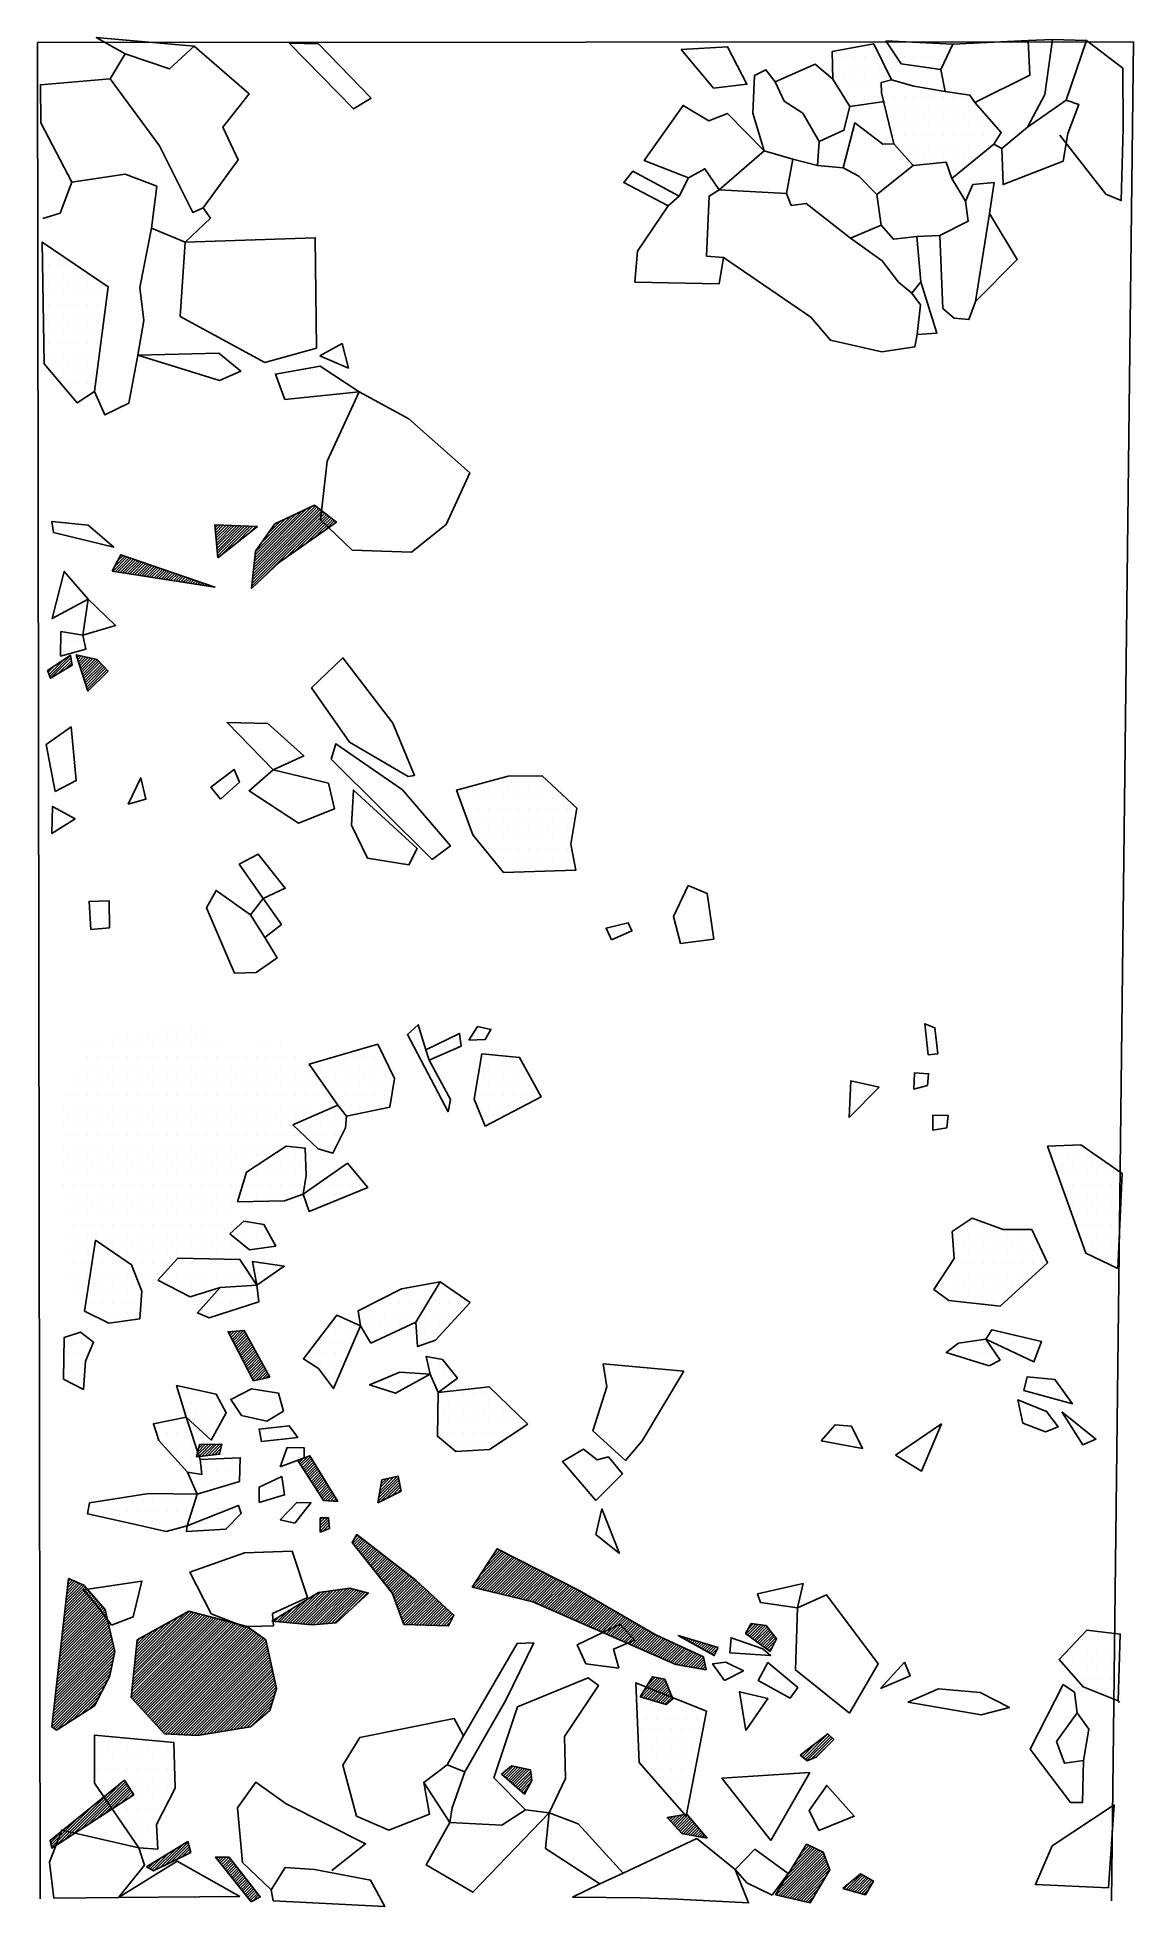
# Model space of a CAD drawing. Header units: metres. Extents: x -3.83 to -2.45, y -15.41 to -13.05.
import ezdxf

# ---------------------------------------------------------------- set-up
doc = ezdxf.new("R2010")
doc.units = ezdxf.units.M
doc.header["$LTSCALE"] = 25
doc.header["$MEASUREMENT"] = 0
doc.linetypes.add('STRICHPUNKTX2', pattern=[2, 1, -0.5, 0, -0.5])
doc.layers.get('0').update_dxf_attribs({"linetype": 'CONTINUOUS'})
for name, color, linetype in [('GRABUNGSGRENZE', 3, 'STRICHPUNKTX2'), ('KNOCHEN', 2, 'CONTINUOUS'), ('KNOCHENSCHRAFF', 2, 'CONTINUOUS'), ('STEINE', 4, 'CONTINUOUS'), ('STEINESCHRAFF', 4, 'CONTINUOUS')]:
    doc.layers.add(name, color=color, linetype=linetype)

# ---------------------------------------------------------------- blocks, each defined once
blk = doc.blocks.new('*X1')
at = {"color": 0}
for p, q in [((-356.03, -1373.2), (-347.53, -1364.7)), ((-355.99, -1372.81), (-347.73, -1364.55)), ((-355.95, -1372.41), (-347.93, -1364.39)), ((-355.91, -1372.02), (-348.13, -1364.24)), ((-355.87, -1371.63), (-348.56, -1364.32)), ((-355.83, -1371.23), (-349.23, -1364.63)), ((-360.84, -1366.7), (-360.79, -1366.65)), ((-360.81, -1367.02), (-360.45, -1366.66)), ((-360.78, -1367.35), (-360.11, -1366.68)), ((-360.75, -1367.67), (-359.77, -1366.69)), ((-360.72, -1368), (-359.43, -1366.7)), ((-360.7, -1368.32), (-359.08, -1366.71)), ((-360.67, -1368.65), (-358.74, -1366.72)), ((-360.64, -1368.97), (-358.4, -1366.73)), ((-360.61, -1369.3), (-358.06, -1366.75)), ((-360.58, -1369.62), (-357.72, -1366.76)), ((-360.55, -1369.95), (-357.38, -1366.77)), ((-360.52, -1370.27), (-357.03, -1366.78)), ((-360.49, -1370.6), (-356.69, -1366.79)), ((-359.97, -1370.42), (-356.35, -1366.81)), ((-358.25, -1369.06), (-356.01, -1366.82)), ((-356.54, -1367.7), (-355.67, -1366.83)), ((-356.15, -1374.39), (-346.93, -1365.16)), ((-356.11, -1373.99), (-347.13, -1365.01)), ((-356.07, -1373.6), (-347.33, -1364.86)), ((-355.78, -1370.84), (-349.89, -1364.94)), ((-355.74, -1370.44), (-350.56, -1365.26)), ((-355.7, -1370.05), (-351.22, -1365.57)), ((-355.05, -1369.04), (-351.89, -1365.88)), ((-354.38, -1372.97), (-346.73, -1365.32)), ((-354.18, -1367.82), (-352.55, -1366.19)), ((-353.31, -1366.59), (-353.22, -1366.5)), ((-351.79, -1370.73), (-346.53, -1365.47)), ((-350.6, -1369.89), (-346.33, -1365.63)), ((-349.41, -1369.06), (-346.13, -1365.78)), ((-348.22, -1368.22), (-345.93, -1365.94)), ((-347.03, -1367.39), (-345.73, -1366.09)), ((-345.85, -1366.56), (-345.53, -1366.24)), ((-373.72, -1372.51), (-371.9, -1370.68)), ((-373.51, -1371.94), (-372.16, -1370.59)), ((-373.42, -1372.56), (-371.63, -1370.77)), ((-373.11, -1371.19), (-372.42, -1370.5)), ((-373.11, -1372.61), (-371.37, -1370.86)), ((-372.8, -1372.65), (-371.11, -1370.95)), ((-372.71, -1370.43), (-372.68, -1370.41)), ((-372.5, -1372.7), (-370.84, -1371.05)), ((-372.19, -1372.75), (-370.58, -1371.14)), ((-371.88, -1372.79), (-370.32, -1371.23)), ((-371.58, -1372.84), (-370.05, -1371.32)), ((-371.27, -1372.89), (-369.79, -1371.41)), ((-370.97, -1372.94), (-369.53, -1371.5)), ((-370.66, -1372.98), (-369.26, -1371.59)), ((-370.35, -1373.03), (-369, -1371.68)), ((-370.05, -1373.08), (-368.74, -1371.77)), ((-369.74, -1373.12), (-368.47, -1371.86)), ((-369.43, -1373.17), (-368.21, -1371.95)), ((-369.13, -1373.22), (-367.95, -1372.04)), ((-368.82, -1373.26), (-367.69, -1372.13)), ((-368.51, -1373.31), (-367.42, -1372.22)), ((-368.21, -1373.36), (-367.16, -1372.31)), ((-367.9, -1373.41), (-366.9, -1372.4)), ((-367.59, -1373.45), (-366.63, -1372.49)), ((-367.29, -1373.5), (-366.37, -1372.58)), ((-366.98, -1373.55), (-366.11, -1372.67)), ((-366.67, -1373.59), (-365.84, -1372.76)), ((-366.37, -1373.64), (-365.58, -1372.85)), ((-366.06, -1373.69), (-365.32, -1372.94)), ((-365.75, -1373.73), (-365.05, -1373.03)), ((-365.45, -1373.78), (-364.79, -1373.13)), ((-365.14, -1373.83), (-364.53, -1373.22)), ((-364.83, -1373.88), (-364.26, -1373.31)), ((-364.53, -1373.92), (-364, -1373.4)), ((-364.22, -1373.97), (-363.74, -1373.49)), ((-363.91, -1374.02), (-363.48, -1373.58)), ((-363.61, -1374.06), (-363.21, -1373.67)), ((-363.3, -1374.11), (-362.95, -1373.76)), ((-362.99, -1374.16), (-362.69, -1373.85)), ((-362.69, -1374.2), (-362.42, -1373.94)), ((-362.38, -1374.25), (-362.16, -1374.03)), ((-362.07, -1374.3), (-361.9, -1374.12)), ((-361.77, -1374.35), (-361.63, -1374.21)), ((-361.46, -1374.39), (-361.37, -1374.3)), ((-361.16, -1374.44), (-361.11, -1374.39)), ((-360.85, -1374.49), (-360.84, -1374.48)), ((-381.78, -1385.52), (-380, -1383.74)), ((-381.69, -1385.78), (-379.06, -1383.15)), ((-381.54, -1385.98), (-379.01, -1383.45)), ((-378.33, -1383.13), (-378.27, -1383.07)), ((-378.24, -1383.39), (-377.98, -1383.14)), ((-378.15, -1383.66), (-377.7, -1383.2)), ((-378.07, -1383.93), (-377.41, -1383.27)), ((-377.98, -1384.19), (-377.12, -1383.33)), ((-377.89, -1384.46), (-376.83, -1383.4)), ((-377.8, -1384.72), (-376.54, -1383.46)), ((-377.72, -1384.99), (-376.26, -1383.53)), ((-377.63, -1385.26), (-375.97, -1383.59)), ((-377.54, -1385.52), (-375.69, -1383.67)), ((-381.88, -1385.26), (-381.07, -1384.46)), ((-380.66, -1385.46), (-378.96, -1383.76)), ((-379.78, -1384.93), (-378.91, -1384.06)), ((-378.9, -1384.41), (-378.86, -1384.36)), ((-377.46, -1385.79), (-375.52, -1383.85)), ((-377.37, -1386.06), (-375.35, -1384.03)), ((-377.28, -1386.32), (-375.17, -1384.22)), ((-377.2, -1386.59), (-375, -1384.4)), ((-377.11, -1386.86), (-374.83, -1384.58)), ((-377.02, -1387.12), (-374.66, -1384.76)), ((-376.94, -1387.39), (-374.49, -1384.95))]:
    blk.add_line(p, q, dxfattribs=at)
blk = doc.blocks.new('*X2')
at = {"color": 0}
for p, q in [((-359.15, -1468.6), (-359.11, -1468.56)), ((-359.02, -1468.83), (-358.72, -1468.53)), ((-358.9, -1469.06), (-358.34, -1468.5)), ((-358.78, -1469.29), (-357.96, -1468.47)), ((-358.66, -1469.53), (-357.57, -1468.44)), ((-358.54, -1469.76), (-357.19, -1468.41)), ((-358.42, -1469.99), (-357.02, -1468.59)), ((-358.3, -1470.22), (-356.9, -1468.82)), ((-358.18, -1470.46), (-356.77, -1469.05)), ((-358.06, -1470.69), (-356.65, -1469.28)), ((-357.93, -1470.92), (-356.52, -1469.51)), ((-357.81, -1471.15), (-356.4, -1469.74)), ((-357.69, -1471.39), (-356.27, -1469.96)), ((-357.57, -1471.62), (-356.15, -1470.19)), ((-357.45, -1471.85), (-356.02, -1470.42)), ((-357.33, -1472.08), (-355.9, -1470.65)), ((-357.21, -1472.32), (-355.77, -1470.88)), ((-357.09, -1472.55), (-355.65, -1471.11)), ((-356.97, -1472.78), (-355.52, -1471.34)), ((-356.84, -1473.01), (-355.4, -1471.56)), ((-356.72, -1473.25), (-355.27, -1471.79)), ((-356.6, -1473.48), (-355.15, -1472.02)), ((-356.48, -1473.71), (-355.02, -1472.25)), ((-356.36, -1473.94), (-354.9, -1472.48)), ((-356.24, -1474.17), (-354.77, -1472.71)), ((-356.12, -1474.41), (-354.64, -1472.93)), ((-356, -1474.64), (-354.52, -1473.16)), ((-355.71, -1474.71), (-354.39, -1473.39)), ((-355.26, -1474.61), (-354.27, -1473.62)), ((-354.8, -1474.5), (-354.14, -1473.85)), ((-354.34, -1474.4), (-354.02, -1474.08)), ((-363.1, -1484.21), (-361.69, -1482.81)), ((-362.99, -1483.76), (-362.05, -1482.81)), ((-362.89, -1483.3), (-362.41, -1482.82)), ((-362.86, -1484.33), (-361.33, -1482.8)), ((-362.78, -1482.84), (-362.77, -1482.83)), ((-362.46, -1484.28), (-360.96, -1482.79)), ((-362.06, -1484.24), (-360.6, -1482.78)), ((-361.67, -1484.2), (-360.24, -1482.77)), ((-361.27, -1484.15), (-359.94, -1482.83)), ((-360.87, -1484.11), (-360.05, -1483.29)), ((-360.48, -1484.07), (-360.16, -1483.75)), ((-350.32, -1484.87), (-350.22, -1484.77)), ((-350.18, -1485.09), (-349.66, -1484.56)), ((-350.04, -1485.3), (-349.1, -1484.36)), ((-349.91, -1485.52), (-348.76, -1484.37)), ((-349.77, -1485.74), (-348.62, -1484.59)), ((-349.63, -1485.95), (-348.49, -1484.81)), ((-349.49, -1486.17), (-348.35, -1485.03)), ((-349.36, -1486.38), (-348.22, -1485.24)), ((-349.22, -1486.6), (-348.08, -1485.46)), ((-349.08, -1486.82), (-347.95, -1485.68)), ((-348.95, -1487.03), (-347.81, -1485.9)), ((-348.81, -1487.25), (-347.68, -1486.12)), ((-348.67, -1487.47), (-347.54, -1486.34)), ((-348.53, -1487.68), (-347.41, -1486.56)), ((-348.4, -1487.9), (-347.27, -1486.78)), ((-348.26, -1488.11), (-347.14, -1486.99)), ((-348.12, -1488.33), (-347, -1487.21)), ((-347.98, -1488.55), (-346.87, -1487.43)), ((-340.21, -1489.97), (-337.57, -1487.32)), ((-340.14, -1489.54), (-337.63, -1487.03)), ((-340.07, -1489.12), (-337.79, -1486.84)), ((-339.99, -1488.69), (-338.25, -1486.94)), ((-339.92, -1488.26), (-338.7, -1487.04)), ((-339.89, -1490), (-337.51, -1487.62)), ((-339.85, -1487.84), (-339.16, -1487.15)), ((-339.77, -1487.41), (-339.61, -1487.25)), ((-347.85, -1488.76), (-346.73, -1487.65)), ((-347.71, -1488.98), (-346.6, -1487.87)), ((-347.57, -1489.2), (-346.47, -1488.09)), ((-347.43, -1489.41), (-346.33, -1488.31)), ((-347.3, -1489.63), (-346.2, -1488.53)), ((-347.16, -1489.84), (-346.06, -1488.75)), ((-346.88, -1489.91), (-345.93, -1488.96)), ((-346.54, -1489.93), (-345.79, -1489.18)), ((-346.2, -1489.95), (-345.66, -1489.4)), ((-345.87, -1489.97), (-345.52, -1489.62)), ((-345.53, -1489.98), (-345.39, -1489.84)), ((-339.18, -1489.64), (-337.45, -1487.92)), ((-338.46, -1489.28), (-337.4, -1488.21)), ((-337.75, -1488.92), (-337.34, -1488.51)), ((-347.52, -1493.03), (-346.57, -1492.09)), ((-347.52, -1492.68), (-346.93, -1492.09)), ((-347.52, -1492.33), (-347.28, -1492.09)), ((-347.52, -1493.39), (-346.44, -1492.3)), ((-347.52, -1493.74), (-346.41, -1492.63)), ((-347.16, -1493.73), (-346.39, -1492.96)), ((-346.57, -1493.5), (-346.36, -1493.29)), ((-343.41, -1495.29), (-342.55, -1494.42)), ((-343.25, -1494.77), (-342.75, -1494.27)), ((-343.25, -1495.48), (-342.35, -1494.58)), ((-343.1, -1495.68), (-342.15, -1494.73)), ((-342.94, -1495.88), (-341.95, -1494.89)), ((-342.78, -1496.07), (-341.75, -1495.04)), ((-342.63, -1496.27), (-341.55, -1495.2)), ((-342.47, -1496.47), (-341.35, -1495.35)), ((-342.31, -1496.67), (-341.15, -1495.51)), ((-342.16, -1496.86), (-340.95, -1495.66)), ((-342, -1497.06), (-340.76, -1495.81)), ((-341.85, -1497.26), (-340.56, -1495.97)), ((-341.69, -1497.46), (-340.36, -1496.12)), ((-341.53, -1497.65), (-340.16, -1496.28)), ((-341.38, -1497.85), (-339.96, -1496.43)), ((-341.22, -1498.05), (-339.76, -1496.59)), ((-341.06, -1498.24), (-339.56, -1496.74)), ((-340.91, -1498.44), (-339.36, -1496.9)), ((-340.75, -1498.64), (-339.16, -1497.05)), ((-328.13, -1500.87), (-323.89, -1496.63)), ((-328.03, -1500.42), (-324.13, -1496.51)), ((-327.85, -1500.94), (-323.66, -1496.75)), ((-327.57, -1501.01), (-323.42, -1496.87)), ((-327.38, -1499.41), (-324.36, -1496.39)), ((-327.28, -1501.08), (-323.19, -1496.99)), ((-326.73, -1498.41), (-324.6, -1496.27)), ((-326.08, -1497.41), (-324.83, -1496.15)), ((-325.43, -1496.4), (-325.06, -1496.03)), ((-340.59, -1498.84), (-338.96, -1497.21)), ((-340.44, -1499.03), (-338.77, -1497.36)), ((-340.28, -1499.23), (-338.57, -1497.52)), ((-340.13, -1499.43), (-338.37, -1497.67)), ((-339.97, -1499.62), (-338.17, -1497.82)), ((-339.81, -1499.82), (-337.97, -1497.98)), ((-339.66, -1500.02), (-337.77, -1498.13)), ((-339.5, -1500.22), (-337.57, -1498.29)), ((-339.34, -1500.41), (-337.37, -1498.44)), ((-339.19, -1500.61), (-337.17, -1498.6)), ((-339.03, -1500.81), (-336.98, -1498.75)), ((-338.87, -1501), (-336.78, -1498.91)), ((-338.72, -1501.2), (-336.58, -1499.06)), ((-338.56, -1501.4), (-336.38, -1499.22)), ((-338.41, -1501.6), (-336.18, -1499.37)), ((-327, -1501.15), (-322.95, -1497.1)), ((-326.71, -1501.22), (-322.72, -1497.22)), ((-326.43, -1501.29), (-322.48, -1497.34)), ((-326.14, -1501.35), (-322.25, -1497.46)), ((-325.86, -1501.42), (-322.02, -1497.58)), ((-325.57, -1501.49), (-321.78, -1497.7)), ((-325.29, -1501.56), (-321.55, -1497.82)), ((-325.01, -1501.63), (-321.31, -1497.94)), ((-324.72, -1501.7), (-321.08, -1498.06)), ((-324.44, -1501.77), (-320.84, -1498.18)), ((-324.15, -1501.84), (-320.61, -1498.3)), ((-323.87, -1501.91), (-320.37, -1498.41)), ((-323.58, -1501.98), (-320.14, -1498.53)), ((-323.3, -1502.05), (-319.91, -1498.65)), ((-323.01, -1502.11), (-319.67, -1498.77)), ((-322.73, -1502.18), (-319.44, -1498.89)), ((-322.45, -1502.25), (-319.2, -1499.01)), ((-322.16, -1502.32), (-318.97, -1499.13)), ((-321.88, -1502.39), (-318.73, -1499.25)), ((-321.59, -1502.46), (-318.5, -1499.37)), ((-379.95, -1505.31), (-376.37, -1501.73)), ((-379.9, -1504.91), (-376.54, -1501.54)), ((-379.85, -1504.51), (-376.7, -1501.35)), ((-379.81, -1504.11), (-376.87, -1501.17)), ((-379.76, -1503.71), (-377.03, -1500.98)), ((-379.72, -1503.31), (-377.2, -1500.79)), ((-379.67, -1502.91), (-377.37, -1500.61)), ((-379.63, -1502.51), (-377.61, -1500.49)), ((-379.58, -1502.12), (-377.85, -1500.38)), ((-379.54, -1501.72), (-378.1, -1500.28)), ((-379.49, -1501.32), (-378.34, -1500.17)), ((-379.45, -1500.92), (-378.59, -1500.06)), ((-379.4, -1500.52), (-378.83, -1499.95)), ((-379.36, -1500.12), (-379.08, -1499.84)), ((-351.67, -1505.31), (-348.06, -1501.7)), ((-351.34, -1505.34), (-347.47, -1501.47)), ((-351.02, -1505.37), (-347.06, -1501.41)), ((-350.69, -1505.4), (-346.65, -1501.35)), ((-350.37, -1505.43), (-346.23, -1501.29)), ((-350.04, -1505.46), (-345.82, -1501.23)), ((-349.72, -1505.48), (-345.41, -1501.17)), ((-349.39, -1505.51), (-344.99, -1501.11)), ((-349.07, -1505.54), (-344.58, -1501.05)), ((-348.74, -1505.57), (-344.17, -1500.99)), ((-348.39, -1505.57), (-343.76, -1500.94)), ((-348, -1505.54), (-343.48, -1501.02)), ((-347.62, -1505.5), (-343.21, -1501.09)), ((-347.23, -1505.47), (-342.93, -1501.17)), ((-346.84, -1505.44), (-342.65, -1501.25)), ((-346.46, -1505.4), (-342.38, -1501.33)), ((-346.07, -1505.37), (-342.1, -1501.4)), ((-345.68, -1505.34), (-341.82, -1501.48)), ((-343.25, -1503.26), (-341.55, -1501.56)), ((-338.3, -1501.84), (-335.98, -1499.52)), ((-338.2, -1502.1), (-335.78, -1499.68)), ((-338.11, -1502.36), (-335.58, -1499.83)), ((-338.01, -1502.62), (-335.38, -1499.99)), ((-337.92, -1502.88), (-335.2, -1500.16)), ((-337.82, -1503.14), (-335.01, -1500.33)), ((-337.73, -1503.39), (-334.83, -1500.5)), ((-337.63, -1503.65), (-334.65, -1500.66)), ((-337.54, -1503.91), (-334.46, -1500.83)), ((-337.44, -1504.17), (-334.28, -1501)), ((-337.35, -1504.43), (-334.09, -1501.17)), ((-337.25, -1504.69), (-333.91, -1501.34)), ((-337.16, -1504.95), (-333.72, -1501.51)), ((-337.06, -1505.2), (-333.54, -1501.68)), ((-321.31, -1502.53), (-318.26, -1499.49)), ((-321.02, -1502.6), (-318.03, -1499.61)), ((-320.74, -1502.67), (-317.8, -1499.72)), ((-320.48, -1502.76), (-317.56, -1499.84)), ((-320.24, -1502.87), (-317.33, -1499.96)), ((-319.99, -1502.98), (-317.09, -1500.08)), ((-319.74, -1503.09), (-316.86, -1500.2)), ((-319.5, -1503.2), (-316.62, -1500.32)), ((-319.25, -1503.3), (-316.39, -1500.44)), ((-319.01, -1503.41), (-316.15, -1500.56)), ((-318.76, -1503.52), (-315.92, -1500.68)), ((-318.52, -1503.63), (-315.69, -1500.8)), ((-318.27, -1503.73), (-315.45, -1500.92)), ((-318.02, -1503.84), (-315.22, -1501.03)), ((-317.78, -1503.95), (-314.98, -1501.15)), ((-317.53, -1504.06), (-314.75, -1501.28)), ((-317.29, -1504.16), (-314.53, -1501.41)), ((-317.04, -1504.27), (-314.3, -1501.53)), ((-316.79, -1504.38), (-314.08, -1501.66)), ((-316.55, -1504.49), (-313.85, -1501.79)), ((-380.49, -1510.09), (-374.55, -1504.16)), ((-380.44, -1509.69), (-374.62, -1503.87)), ((-380.4, -1509.29), (-374.7, -1503.6)), ((-380.35, -1508.89), (-374.87, -1503.41)), ((-380.31, -1508.5), (-375.04, -1503.23)), ((-380.26, -1508.1), (-375.2, -1503.04)), ((-380.22, -1507.7), (-375.37, -1502.85)), ((-380.17, -1507.3), (-375.54, -1502.66)), ((-380.13, -1506.9), (-375.7, -1502.48)), ((-380.08, -1506.5), (-375.87, -1502.29)), ((-380.04, -1506.1), (-376.04, -1502.1)), ((-379.99, -1505.7), (-376.2, -1501.92)), ((-371.13, -1512.04), (-363.19, -1504.11)), ((-371.08, -1511.65), (-363.47, -1504.03)), ((-371.04, -1511.25), (-363.75, -1503.96)), ((-371, -1510.85), (-364.03, -1503.88)), ((-370.95, -1510.46), (-364.64, -1504.14)), ((-352.97, -1505.2), (-351.75, -1503.98)), ((-352.65, -1505.23), (-350.83, -1503.41)), ((-352.32, -1505.26), (-349.9, -1502.84)), ((-352, -1505.29), (-348.98, -1502.27)), ((-336.97, -1505.46), (-333.36, -1501.85)), ((-336.7, -1505.55), (-333.17, -1502.02)), ((-336.36, -1505.56), (-332.99, -1502.19)), ((-336.02, -1505.57), (-332.8, -1502.36)), ((-335.68, -1505.59), (-332.62, -1502.53)), ((-335.33, -1505.6), (-332.43, -1502.7)), ((-334.99, -1505.61), (-332.25, -1502.86)), ((-334.65, -1505.62), (-332.07, -1503.03)), ((-334.31, -1505.63), (-331.88, -1503.2)), ((-333.96, -1505.64), (-331.7, -1503.37)), ((-333.62, -1505.65), (-331.51, -1503.54)), ((-333.28, -1505.66), (-331.33, -1503.71)), ((-332.94, -1505.67), (-331.14, -1503.88)), ((-332.6, -1505.69), (-330.96, -1504.05)), ((-316.3, -1504.6), (-313.63, -1501.92)), ((-316.06, -1504.7), (-313.41, -1502.05)), ((-315.81, -1504.81), (-313.18, -1502.18)), ((-315.56, -1504.92), (-312.96, -1502.31)), ((-315.32, -1505.03), (-312.74, -1502.44)), ((-315.07, -1505.13), (-312.51, -1502.57)), ((-314.83, -1505.24), (-312.29, -1502.7)), ((-314.58, -1505.35), (-312.06, -1502.83)), ((-314.34, -1505.46), (-311.84, -1502.96)), ((-314.09, -1505.56), (-311.62, -1503.09)), ((-313.84, -1505.67), (-311.39, -1503.22)), ((-313.6, -1505.78), (-311.17, -1503.35)), ((-313.35, -1505.89), (-310.95, -1503.48)), ((-313.11, -1506), (-310.72, -1503.61)), ((-312.86, -1506.1), (-310.5, -1503.74)), ((-312.61, -1506.21), (-310.27, -1503.87)), ((-312.37, -1506.32), (-310.05, -1504)), ((-312.12, -1506.43), (-309.83, -1504.13)), ((-380.85, -1513.28), (-374.04, -1506.47)), ((-380.8, -1512.88), (-374.1, -1506.18)), ((-380.76, -1512.48), (-374.17, -1505.89)), ((-380.71, -1512.08), (-374.23, -1505.6)), ((-380.67, -1511.69), (-374.3, -1505.31)), ((-380.62, -1511.29), (-374.36, -1505.02)), ((-380.58, -1510.89), (-374.42, -1504.73)), ((-380.53, -1510.49), (-374.49, -1504.45)), ((-371.4, -1514.8), (-361.23, -1504.63)), ((-371.38, -1514.42), (-361.51, -1504.55)), ((-371.34, -1514.02), (-361.79, -1504.48)), ((-371.3, -1513.63), (-362.07, -1504.4)), ((-371.25, -1513.23), (-362.35, -1504.33)), ((-371.23, -1514.98), (-360.95, -1504.7)), ((-371.21, -1512.84), (-362.63, -1504.26)), ((-371.17, -1512.44), (-362.91, -1504.18)), ((-371.06, -1515.16), (-360.68, -1504.77)), ((-370.91, -1510.06), (-365.44, -1504.59)), ((-370.89, -1515.35), (-360.4, -1504.85)), ((-370.87, -1509.66), (-366.25, -1505.04)), ((-370.82, -1509.27), (-367.05, -1505.49)), ((-370.78, -1508.87), (-367.85, -1505.94)), ((-370.74, -1508.47), (-368.65, -1506.39)), ((-370.72, -1515.53), (-360.12, -1504.92)), ((-370.55, -1515.71), (-359.84, -1505)), ((-370.38, -1515.9), (-359.56, -1505.07)), ((-370.21, -1516.08), (-359.28, -1505.14)), ((-370.04, -1516.26), (-359, -1505.22)), ((-369.87, -1516.45), (-358.72, -1505.29)), ((-369.7, -1516.63), (-358.44, -1505.37)), ((-369.53, -1516.81), (-358.16, -1505.44)), ((-369.36, -1517), (-357.88, -1505.52)), ((-369.19, -1517.18), (-357.6, -1505.59)), ((-369.02, -1517.36), (-357.32, -1505.66)), ((-368.85, -1517.55), (-357.04, -1505.74)), ((-368.68, -1517.73), (-356.76, -1505.81)), ((-368.51, -1517.91), (-356.55, -1505.95)), ((-368.34, -1518.1), (-356.34, -1506.1)), ((-368.17, -1518.28), (-356.14, -1506.25)), ((-368, -1518.46), (-355.93, -1506.39)), ((-353.62, -1505.15), (-353.59, -1505.12)), ((-353.3, -1505.17), (-352.67, -1504.55)), ((-332.25, -1505.7), (-330.78, -1504.22)), ((-331.91, -1505.71), (-330.7, -1504.5)), ((-331.57, -1505.72), (-331.02, -1505.17)), ((-311.88, -1506.53), (-309.6, -1504.26)), ((-311.63, -1506.64), (-309.38, -1504.39)), ((-311.39, -1506.75), (-309.15, -1504.52)), ((-311.14, -1506.86), (-308.93, -1504.65)), ((-310.89, -1506.96), (-308.71, -1504.78)), ((-310.65, -1507.07), (-308.48, -1504.91)), ((-310.4, -1507.18), (-308.26, -1505.04)), ((-310.16, -1507.29), (-308.04, -1505.17)), ((-309.91, -1507.4), (-307.81, -1505.3)), ((-309.66, -1507.5), (-307.59, -1505.43)), ((-309.42, -1507.61), (-307.36, -1505.56)), ((-309.17, -1507.72), (-307.14, -1505.69)), ((-308.93, -1507.83), (-306.92, -1505.82)), ((-308.68, -1507.93), (-306.69, -1505.95)), ((-308.44, -1508.04), (-306.47, -1506.07)), ((-308.19, -1508.15), (-306.24, -1506.2)), ((-307.94, -1508.26), (-306.02, -1506.33)), ((-307.7, -1508.36), (-305.8, -1506.46)), ((-293.68, -1506.73), (-292.48, -1505.52)), ((-293.48, -1506.16), (-292.79, -1505.48)), ((-293.48, -1506.87), (-292.16, -1505.56)), ((-293.28, -1507.02), (-291.85, -1505.6)), ((-293.07, -1507.17), (-291.54, -1505.64)), ((-292.87, -1507.32), (-291.23, -1505.68)), ((-292.66, -1507.47), (-291.04, -1505.85)), ((-292.46, -1507.62), (-290.89, -1506.05)), ((-292.26, -1507.77), (-290.73, -1506.25)), ((-292.05, -1507.92), (-290.57, -1506.44)), ((-381.21, -1516.47), (-373.52, -1508.78)), ((-381.16, -1516.07), (-373.59, -1508.49)), ((-381.12, -1515.67), (-373.65, -1508.2)), ((-381.07, -1515.27), (-373.72, -1507.92)), ((-381.03, -1514.88), (-373.78, -1507.63)), ((-380.98, -1514.48), (-373.84, -1507.34)), ((-380.94, -1514.08), (-373.91, -1507.05)), ((-380.89, -1513.68), (-373.97, -1506.76)), ((-370.7, -1508.08), (-369.46, -1506.84)), ((-370.65, -1507.68), (-370.26, -1507.29)), ((-367.83, -1518.65), (-355.72, -1506.54)), ((-367.66, -1518.83), (-355.52, -1506.69)), ((-367.49, -1519.01), (-355.31, -1506.84)), ((-367.32, -1519.2), (-355.11, -1506.98)), ((-367.12, -1519.35), (-354.9, -1507.13)), ((-366.78, -1519.37), (-354.69, -1507.28)), ((-366.45, -1519.39), (-354.49, -1507.42)), ((-366.11, -1519.41), (-354.36, -1507.65)), ((-365.78, -1519.42), (-354.3, -1507.94)), ((-365.45, -1519.44), (-354.23, -1508.23)), ((-365.11, -1519.46), (-354.17, -1508.52)), ((-364.78, -1519.48), (-354.1, -1508.81)), ((-307.45, -1508.47), (-305.57, -1506.59)), ((-307.21, -1508.58), (-305.35, -1506.72)), ((-306.96, -1508.69), (-305.13, -1506.85)), ((-306.71, -1508.8), (-304.88, -1506.97)), ((-306.47, -1508.9), (-304.64, -1507.08)), ((-306.22, -1509.01), (-304.4, -1507.19)), ((-305.98, -1509.12), (-304.16, -1507.3)), ((-305.73, -1509.23), (-303.92, -1507.41)), ((-305.48, -1509.33), (-303.67, -1507.52)), ((-305.24, -1509.44), (-303.43, -1507.64)), ((-304.99, -1509.55), (-303.19, -1507.75)), ((-304.75, -1509.66), (-302.95, -1507.86)), ((-304.5, -1509.77), (-302.71, -1507.97)), ((-304.26, -1509.87), (-302.47, -1508.08)), ((-304.01, -1509.98), (-302.22, -1508.19)), ((-303.76, -1510.09), (-301.98, -1508.31)), ((-303.52, -1510.2), (-301.74, -1508.42)), ((-303.27, -1510.3), (-301.5, -1508.53)), ((-303.03, -1510.41), (-301.26, -1508.64)), ((-302.78, -1510.52), (-301.01, -1508.75)), ((-302.53, -1510.62), (-300.77, -1508.86)), ((-302.12, -1507.03), (-302.09, -1507)), ((-301.89, -1507.16), (-301.82, -1507.08)), ((-301.67, -1507.28), (-301.55, -1507.16)), ((-301.44, -1507.41), (-301.28, -1507.25)), ((-301.21, -1507.54), (-301, -1507.33)), ((-300.99, -1507.66), (-300.73, -1507.41)), ((-300.76, -1507.79), (-300.46, -1507.49)), ((-300.53, -1507.92), (-300.19, -1507.57)), ((-300.3, -1508.04), (-299.91, -1507.65)), ((-300.08, -1508.17), (-299.64, -1507.73)), ((-299.85, -1508.3), (-299.37, -1507.82)), ((-299.62, -1508.42), (-299.1, -1507.9)), ((-299.4, -1508.55), (-298.83, -1507.98)), ((-299.17, -1508.68), (-298.55, -1508.06)), ((-298.94, -1508.8), (-298.28, -1508.14)), ((-298.72, -1508.93), (-298.01, -1508.22)), ((-298.49, -1509.05), (-297.74, -1508.3)), ((-298.26, -1509.18), (-297.47, -1508.39)), ((-298.03, -1509.31), (-297.26, -1508.53)), ((-291.85, -1508.07), (-290.42, -1506.64)), ((-291.64, -1508.22), (-290.26, -1506.84)), ((-291.44, -1508.37), (-290.1, -1507.04)), ((-291.23, -1508.52), (-289.95, -1507.23)), ((-291.03, -1508.67), (-289.97, -1507.6)), ((-290.83, -1508.82), (-290.34, -1508.33)), ((-381.44, -1518.46), (-373.85, -1510.88)), ((-381.39, -1518.06), (-373.76, -1510.44)), ((-381.35, -1517.67), (-373.68, -1510)), ((-381.3, -1517.27), (-373.59, -1509.56)), ((-381.26, -1516.87), (-373.51, -1509.12)), ((-364.44, -1519.5), (-354.04, -1509.1)), ((-364.11, -1519.52), (-353.98, -1509.39)), ((-363.77, -1519.54), (-353.91, -1509.68)), ((-363.44, -1519.56), (-353.85, -1509.97)), ((-363.11, -1519.58), (-353.79, -1510.26)), ((-362.71, -1519.54), (-353.72, -1510.55)), ((-362.29, -1519.47), (-353.66, -1510.84)), ((-361.86, -1519.4), (-353.6, -1511.13)), ((-302.23, -1510.67), (-300.53, -1508.98)), ((-301.92, -1510.72), (-300.29, -1509.09)), ((-301.62, -1510.77), (-300.05, -1509.2)), ((-301.32, -1510.83), (-299.81, -1509.31)), ((-301.02, -1510.88), (-299.56, -1509.42)), ((-300.72, -1510.93), (-299.32, -1509.53)), ((-300.41, -1510.98), (-299.1, -1509.66)), ((-300.11, -1511.03), (-299.03, -1509.95)), ((-299.81, -1511.08), (-298.97, -1510.24)), ((-299.51, -1511.13), (-298.9, -1510.53)), ((-299.2, -1511.19), (-298.84, -1510.82)), ((-298.9, -1511.24), (-298.77, -1511.11)), ((-297.81, -1509.43), (-297.6, -1509.23)), ((-381.23, -1518.61), (-373.94, -1511.32)), ((-381.02, -1518.75), (-374.02, -1511.76)), ((-380.74, -1518.83), (-374.22, -1512.31)), ((-379.75, -1518.19), (-374.61, -1513.05)), ((-361.44, -1519.33), (-353.53, -1511.42)), ((-361.02, -1519.26), (-353.47, -1511.71)), ((-360.59, -1519.19), (-353.41, -1512)), ((-360.17, -1519.12), (-353.34, -1512.29)), ((-359.75, -1519.05), (-353.28, -1512.58)), ((-359.33, -1518.98), (-353.22, -1512.87)), ((-358.9, -1518.91), (-353.15, -1513.16)), ((-358.48, -1518.84), (-353.09, -1513.45)), ((-306.99, -1514.73), (-304.59, -1512.33)), ((-306.72, -1514.81), (-304.3, -1512.39)), ((-306.68, -1514.07), (-304.89, -1512.27)), ((-306.44, -1514.89), (-304, -1512.45)), ((-306.17, -1514.97), (-303.88, -1512.68)), ((-306.12, -1513.15), (-305.19, -1512.22)), ((-305.9, -1515.05), (-303.78, -1512.93)), ((-305.62, -1515.13), (-303.68, -1513.18)), ((-305.55, -1512.23), (-305.48, -1512.16)), ((-305.35, -1515.21), (-303.57, -1513.43)), ((-378.76, -1517.55), (-374.99, -1513.79)), ((-377.77, -1516.92), (-375.38, -1514.53)), ((-376.78, -1516.28), (-375.77, -1515.27)), ((-358.06, -1518.77), (-353.1, -1513.82)), ((-357.63, -1518.7), (-353.26, -1514.33)), ((-357.21, -1518.63), (-353.42, -1514.84)), ((-356.79, -1518.57), (-353.58, -1515.36)), ((-356.37, -1518.5), (-353.74, -1515.87)), ((-305.08, -1515.29), (-303.47, -1513.68)), ((-304.8, -1515.37), (-303.37, -1513.93)), ((-304.53, -1515.45), (-303.26, -1514.18)), ((-304.26, -1515.53), (-303.16, -1514.43)), ((-303.98, -1515.61), (-303.06, -1514.69)), ((-303.02, -1515), (-302.95, -1514.94)), ((-353.96, -1516.45), (-353.9, -1516.38)), ((-286.61, -1522.28), (-284.71, -1520.38)), ((-286.41, -1522.43), (-283.36, -1519.38)), ((-286.21, -1522.59), (-283.18, -1519.55)), ((-286.01, -1522.74), (-282.99, -1519.72)), ((-285.47, -1522.56), (-282.81, -1519.89)), ((-284.84, -1522.28), (-282.63, -1520.06)), ((-286.81, -1522.13), (-286.27, -1521.59)), ((-379.79, -1532.73), (-372.4, -1525.34)), ((-378.78, -1532.07), (-372.12, -1525.41)), ((-324.54, -1524.5), (-323.96, -1523.92)), ((-324.35, -1524.66), (-323.14, -1523.46)), ((-324.16, -1524.83), (-322.85, -1523.52)), ((-323.97, -1524.99), (-322.56, -1523.58)), ((-323.78, -1525.16), (-322.27, -1523.64)), ((-323.59, -1525.32), (-321.97, -1523.7)), ((-323.4, -1525.48), (-321.68, -1523.76)), ((-323.21, -1525.65), (-321.39, -1523.82)), ((-323.03, -1525.81), (-321.1, -1523.88)), ((-322.84, -1525.98), (-320.92, -1524.07)), ((-322.65, -1526.14), (-320.89, -1524.38)), ((-322.46, -1526.31), (-320.85, -1524.7)), ((-322.27, -1526.47), (-320.81, -1525.01)), ((-380.81, -1533.39), (-374.27, -1526.86)), ((-377.76, -1531.41), (-371.98, -1525.63)), ((-376.75, -1530.74), (-371.85, -1525.84)), ((-375.73, -1530.08), (-371.71, -1526.06)), ((-374.71, -1529.42), (-371.57, -1526.27)), ((-373.7, -1528.76), (-371.43, -1526.49)), ((-372.68, -1528.09), (-371.29, -1526.7)), ((-371.66, -1527.43), (-371.15, -1526.92)), ((-322.08, -1526.64), (-320.89, -1525.45)), ((-321.89, -1526.8), (-321.28, -1526.19)), ((-321.7, -1526.97), (-321.68, -1526.94)), ((-381.52, -1533.4), (-378.02, -1529.9)), ((-381.46, -1533.69), (-376.15, -1528.38)), ((-303.56, -1530.03), (-303.39, -1529.87)), ((-303.39, -1530.22), (-302.97, -1529.8)), ((-303.22, -1530.4), (-302.54, -1529.73)), ((-303.05, -1530.59), (-302.12, -1529.66)), ((-302.88, -1530.77), (-301.69, -1529.59)), ((-302.71, -1530.96), (-301.27, -1529.51)), ((-302.55, -1531.14), (-301.05, -1529.64)), ((-302.38, -1531.33), (-300.88, -1529.84)), ((-302.21, -1531.52), (-300.72, -1530.03)), ((-381.58, -1533.11), (-379.89, -1531.42)), ((-302.04, -1531.7), (-300.56, -1530.22)), ((-301.87, -1531.89), (-300.4, -1530.41)), ((-301.62, -1531.98), (-300.24, -1530.61)), ((-301.32, -1532.04), (-300.08, -1530.8)), ((-301.02, -1532.09), (-299.92, -1530.99)), ((-300.72, -1532.15), (-299.76, -1531.18)), ((-300.42, -1532.2), (-299.59, -1531.37)), ((-300.13, -1532.26), (-299.43, -1531.57)), ((-299.83, -1532.32), (-299.27, -1531.76)), ((-299.53, -1532.37), (-299.11, -1531.95)), ((-299.23, -1532.43), (-298.95, -1532.14)), ((-298.94, -1532.48), (-298.79, -1532.34)), ((-368.77, -1536.56), (-366.67, -1534.46)), ((-368.44, -1536.58), (-365.77, -1533.91)), ((-367.75, -1536.25), (-364.87, -1533.37)), ((-367.06, -1535.91), (-364.21, -1533.06)), ((-366.37, -1535.57), (-364.14, -1533.34)), ((-365.68, -1535.23), (-364.06, -1533.62)), ((-364.99, -1534.9), (-363.99, -1533.9)), ((-364.3, -1534.56), (-363.92, -1534.18)), ((-298.64, -1532.54), (-298.63, -1532.53)), ((-289.9, -1539.71), (-284.33, -1534.14)), ((-289.61, -1539.78), (-284.09, -1534.26)), ((-289.59, -1539.05), (-284.57, -1534.03)), ((-289.32, -1539.84), (-283.91, -1534.43)), ((-289.04, -1538.14), (-284.81, -1533.92)), ((-289.04, -1539.91), (-283.81, -1534.68)), ((-288.48, -1537.23), (-285.05, -1533.8)), ((-287.93, -1536.32), (-285.29, -1533.69)), ((-287.37, -1535.41), (-285.53, -1533.58)), ((-286.82, -1534.51), (-285.77, -1533.46)), ((-286.26, -1533.6), (-286.01, -1533.35)), ((-369.44, -1536.17), (-369.37, -1536.09)), ((-369.22, -1536.3), (-368.47, -1535.55)), ((-368.99, -1536.43), (-367.57, -1535)), ((-360.62, -1535.13), (-360.44, -1534.95)), ((-360.46, -1535.32), (-360.09, -1534.95)), ((-360.31, -1535.52), (-359.74, -1534.95)), ((-360.15, -1535.72), (-359.38, -1534.95)), ((-359.99, -1535.91), (-359.03, -1534.95)), ((-359.84, -1536.11), (-358.87, -1535.15)), ((-359.68, -1536.31), (-358.72, -1535.34)), ((-359.52, -1536.5), (-358.56, -1535.54)), ((-359.37, -1536.7), (-358.41, -1535.74)), ((-359.21, -1536.9), (-358.25, -1535.94)), ((-359.05, -1537.09), (-358.1, -1536.14)), ((-358.9, -1537.29), (-357.94, -1536.34)), ((-358.74, -1537.49), (-357.79, -1536.53)), ((-358.58, -1537.68), (-357.63, -1536.73)), ((-358.42, -1537.88), (-357.48, -1536.93)), ((-358.27, -1538.07), (-357.32, -1537.13)), ((-288.75, -1539.97), (-283.72, -1534.94)), ((-288.46, -1540.04), (-283.62, -1535.2)), ((-288.17, -1540.11), (-283.53, -1535.46)), ((-287.89, -1540.17), (-283.43, -1535.72)), ((-287.6, -1540.24), (-283.34, -1535.98)), ((-287.31, -1540.3), (-283.24, -1536.24)), ((-287.02, -1540.37), (-283.15, -1536.49)), ((-286.73, -1540.43), (-283.52, -1537.22)), ((-281.07, -1539.01), (-279.16, -1537.11)), ((-358.11, -1538.27), (-357.17, -1537.33)), ((-357.95, -1538.47), (-357.01, -1537.52)), ((-357.8, -1538.66), (-356.85, -1537.72)), ((-357.64, -1538.86), (-356.7, -1537.92)), ((-357.48, -1539.06), (-356.54, -1538.12)), ((-357.33, -1539.25), (-356.39, -1538.32)), ((-357.17, -1539.45), (-356.23, -1538.52)), ((-357.01, -1539.65), (-356.08, -1538.71)), ((-356.85, -1539.84), (-355.92, -1538.91)), ((-356.7, -1540.04), (-355.77, -1539.11)), ((-356.54, -1540.24), (-355.61, -1539.31)), ((-356.38, -1540.43), (-355.46, -1539.51)), ((-286.45, -1540.5), (-284.05, -1538.1)), ((-286.16, -1540.57), (-284.58, -1538.99)), ((-281.35, -1538.94), (-280.47, -1538.06)), ((-280.8, -1539.09), (-278.94, -1537.23)), ((-280.52, -1539.17), (-278.71, -1537.36)), ((-280.24, -1539.25), (-278.48, -1537.49)), ((-279.97, -1539.33), (-278.26, -1537.61)), ((-279.69, -1539.4), (-278.03, -1537.74)), ((-279.42, -1539.48), (-277.8, -1537.87)), ((-279.14, -1539.56), (-277.72, -1538.14)), ((-278.86, -1539.64), (-278.21, -1538.99)), ((-356.09, -1540.5), (-355.3, -1539.71)), ((-355.35, -1540.1), (-355.15, -1539.9)), ((-285.87, -1540.63), (-285.11, -1539.87))]:
    blk.add_line(p, q, dxfattribs=at)
blk = doc.blocks.new('*X3')
at = {"color": 0}
for p, q in [((-335.625, -1431.25), (-335.625, -1431.25)), ((-335, -1432.5), (-335, -1432.5)), ((-332.5, -1432.5), (-332.5, -1432.5)), ((-331.25, -1432.5), (-331.25, -1432.5)), ((-330.625, -1431.25), (-330.625, -1431.25)), ((-330, -1432.5), (-330, -1432.5)), ((-347.5, -1435), (-347.5, -1435)), ((-346.25, -1435), (-346.25, -1435)), ((-345, -1435), (-345, -1435)), ((-344.375, -1433.75), (-344.375, -1433.75)), ((-343.75, -1435), (-343.75, -1435)), ((-343.125, -1433.75), (-343.125, -1433.75)), ((-342.5, -1435), (-342.5, -1435)), ((-341.875, -1433.75), (-341.875, -1433.75)), ((-341.25, -1435), (-341.25, -1435)), ((-340.625, -1433.75), (-340.625, -1433.75)), ((-340, -1435), (-340, -1435)), ((-334.375, -1433.75), (-334.375, -1433.75)), ((-333.75, -1435), (-333.75, -1435)), ((-333.125, -1433.75), (-333.125, -1433.75)), ((-326.875, -1433.75), (-326.875, -1433.75)), ((-326.25, -1435), (-326.25, -1435)), ((-325.625, -1433.75), (-325.625, -1433.75)), ((-325, -1435), (-325, -1435)), ((-324.375, -1433.75), (-324.375, -1433.75)), ((-323.75, -1435), (-323.75, -1435)), ((-322.5, -1435), (-322.5, -1435)), ((-346.875, -1436.25), (-346.875, -1436.25)), ((-346.25, -1437.5), (-346.25, -1437.5)), ((-345.625, -1436.25), (-345.625, -1436.25)), ((-345, -1437.5), (-345, -1437.5)), ((-344.375, -1436.25), (-344.375, -1436.25)), ((-343.75, -1437.5), (-343.75, -1437.5)), ((-343.125, -1436.25), (-343.125, -1436.25)), ((-342.5, -1437.5), (-342.5, -1437.5)), ((-341.875, -1436.25), (-341.875, -1436.25)), ((-341.25, -1437.5), (-341.25, -1437.5)), ((-340.625, -1436.25), (-340.625, -1436.25)), ((-340, -1437.5), (-340, -1437.5)), ((-339.375, -1436.25), (-339.375, -1436.25)), ((-338.75, -1437.5), (-338.75, -1437.5)), ((-333.125, -1436.25), (-333.125, -1436.25)), ((-332.5, -1437.5), (-332.5, -1437.5)), ((-327.5, -1437.5), (-327.5, -1437.5)), ((-326.875, -1436.25), (-326.875, -1436.25)), ((-326.25, -1437.5), (-326.25, -1437.5)), ((-325.625, -1436.25), (-325.625, -1436.25)), ((-325, -1437.5), (-325, -1437.5)), ((-324.375, -1436.25), (-324.375, -1436.25)), ((-323.75, -1437.5), (-323.75, -1437.5)), ((-323.125, -1436.25), (-323.125, -1436.25)), ((-322.5, -1437.5), (-322.5, -1437.5)), ((-321.875, -1436.25), (-321.875, -1436.25)), ((-321.25, -1437.5), (-321.25, -1437.5)), ((-345.625, -1438.75), (-345.625, -1438.75)), ((-345, -1440), (-345, -1440)), ((-344.375, -1438.75), (-344.375, -1438.75)), ((-343.75, -1440), (-343.75, -1440)), ((-343.125, -1438.75), (-343.125, -1438.75)), ((-342.5, -1440), (-342.5, -1440)), ((-341.875, -1438.75), (-341.875, -1438.75)), ((-341.25, -1440), (-341.25, -1440)), ((-340.625, -1438.75), (-340.625, -1438.75)), ((-340, -1440), (-340, -1440)), ((-339.375, -1438.75), (-339.375, -1438.75)), ((-338.75, -1440), (-338.75, -1440)), ((-331.875, -1438.75), (-331.875, -1438.75)), ((-331.25, -1440), (-331.25, -1440)), ((-327.5, -1440), (-327.5, -1440)), ((-326.875, -1438.75), (-326.875, -1438.75)), ((-326.25, -1440), (-326.25, -1440)), ((-325.625, -1438.75), (-325.625, -1438.75)), ((-325, -1440), (-325, -1440)), ((-324.375, -1438.75), (-324.375, -1438.75)), ((-323.75, -1440), (-323.75, -1440)), ((-323.125, -1438.75), (-323.125, -1438.75)), ((-322.5, -1440), (-322.5, -1440)), ((-321.875, -1438.75), (-321.875, -1438.75)), ((-320.625, -1438.75), (-320.625, -1438.75)), ((-350, -1442.5), (-350, -1442.5)), ((-348.75, -1442.5), (-348.75, -1442.5)), ((-348.125, -1441.25), (-348.125, -1441.25)), ((-347.5, -1442.5), (-347.5, -1442.5)), ((-346.875, -1441.25), (-346.875, -1441.25)), ((-346.25, -1442.5), (-346.25, -1442.5)), ((-345.625, -1441.25), (-345.625, -1441.25)), ((-345, -1442.5), (-345, -1442.5)), ((-344.375, -1441.25), (-344.375, -1441.25)), ((-326.875, -1441.25), (-326.875, -1441.25)), ((-325.625, -1441.25), (-325.625, -1441.25)), ((-324.375, -1441.25), (-324.375, -1441.25)), ((-349.375, -1443.75), (-349.375, -1443.75)), ((-348.125, -1443.75), (-348.125, -1443.75)), ((-347.5, -1445), (-347.5, -1445)), ((-346.875, -1443.75), (-346.875, -1443.75)), ((-346.25, -1445), (-346.25, -1445)), ((-345.625, -1443.75), (-345.625, -1443.75)), ((-353.125, -1446.25), (-353.125, -1446.25)), ((-351.875, -1446.25), (-351.875, -1446.25)), ((-350.625, -1446.25), (-350.625, -1446.25)), ((-254.375, -1446.25), (-254.375, -1446.25)), ((-253.125, -1446.25), (-253.125, -1446.25)), ((-251.875, -1446.25), (-251.875, -1446.25)), ((-250.625, -1446.25), (-250.625, -1446.25)), ((-356.875, -1448.75), (-356.875, -1448.75)), ((-355.625, -1448.75), (-355.625, -1448.75)), ((-355, -1447.5), (-355, -1447.5)), ((-354.375, -1448.75), (-354.375, -1448.75)), ((-353.75, -1447.5), (-353.75, -1447.5)), ((-353.125, -1448.75), (-353.125, -1448.75)), ((-352.5, -1447.5), (-352.5, -1447.5)), ((-351.875, -1448.75), (-351.875, -1448.75)), ((-351.25, -1447.5), (-351.25, -1447.5)), ((-350.625, -1448.75), (-350.625, -1448.75)), ((-350, -1447.5), (-350, -1447.5)), ((-349.375, -1448.75), (-349.375, -1448.75)), ((-345.625, -1448.75), (-345.625, -1448.75)), ((-344.375, -1448.75), (-344.375, -1448.75)), ((-343.125, -1448.75), (-343.125, -1448.75)), ((-253.75, -1447.5), (-253.75, -1447.5)), ((-253.125, -1448.75), (-253.125, -1448.75)), ((-252.5, -1447.5), (-252.5, -1447.5)), ((-251.875, -1448.75), (-251.875, -1448.75)), ((-251.25, -1447.5), (-251.25, -1447.5)), ((-250.625, -1448.75), (-250.625, -1448.75)), ((-250, -1447.5), (-250, -1447.5)), ((-249.375, -1448.75), (-249.375, -1448.75)), ((-248.75, -1447.5), (-248.75, -1447.5)), ((-248.125, -1448.75), (-248.125, -1448.75)), ((-246.875, -1448.75), (-246.875, -1448.75)), ((-356.875, -1451.25), (-356.875, -1451.25)), ((-356.25, -1450), (-356.25, -1450)), ((-355.625, -1451.25), (-355.625, -1451.25)), ((-355, -1450), (-355, -1450)), ((-354.375, -1451.25), (-354.375, -1451.25)), ((-353.75, -1450), (-353.75, -1450)), ((-353.125, -1451.25), (-353.125, -1451.25)), ((-352.5, -1450), (-352.5, -1450)), ((-351.875, -1451.25), (-351.875, -1451.25)), ((-351.25, -1450), (-351.25, -1450)), ((-350.625, -1451.25), (-350.625, -1451.25)), ((-350, -1450), (-350, -1450)), ((-349.375, -1451.25), (-349.375, -1451.25)), ((-348.125, -1451.25), (-348.125, -1451.25)), ((-347.5, -1450), (-347.5, -1450)), ((-346.875, -1451.25), (-346.875, -1451.25)), ((-346.25, -1450), (-346.25, -1450)), ((-345.625, -1451.25), (-345.625, -1451.25)), ((-345, -1450), (-345, -1450)), ((-344.375, -1451.25), (-344.375, -1451.25)), ((-343.75, -1450), (-343.75, -1450)), ((-342.5, -1450), (-342.5, -1450)), ((-253.75, -1450), (-253.75, -1450)), ((-253.125, -1451.25), (-253.125, -1451.25)), ((-252.5, -1450), (-252.5, -1450)), ((-251.875, -1451.25), (-251.875, -1451.25)), ((-251.25, -1450), (-251.25, -1450)), ((-250.625, -1451.25), (-250.625, -1451.25)), ((-250, -1450), (-250, -1450)), ((-249.375, -1451.25), (-249.375, -1451.25)), ((-248.75, -1450), (-248.75, -1450)), ((-248.125, -1451.25), (-248.125, -1451.25)), ((-247.5, -1450), (-247.5, -1450)), ((-246.875, -1451.25), (-246.875, -1451.25)), ((-348.75, -1452.5), (-348.75, -1452.5)), ((-347.5, -1452.5), (-347.5, -1452.5)), ((-252.5, -1452.5), (-252.5, -1452.5)), ((-251.875, -1453.75), (-251.875, -1453.75)), ((-251.25, -1452.5), (-251.25, -1452.5)), ((-250.625, -1453.75), (-250.625, -1453.75)), ((-250, -1452.5), (-250, -1452.5)), ((-249.375, -1453.75), (-249.375, -1453.75)), ((-248.75, -1452.5), (-248.75, -1452.5)), ((-248.125, -1453.75), (-248.125, -1453.75)), ((-247.5, -1452.5), (-247.5, -1452.5)), ((-246.875, -1453.75), (-246.875, -1453.75)), ((-358.125, -1456.25), (-358.125, -1456.25)), ((-357.5, -1455), (-357.5, -1455)), ((-356.875, -1456.25), (-356.875, -1456.25)), ((-356.25, -1455), (-356.25, -1455)), ((-355.625, -1456.25), (-355.625, -1456.25)), ((-355, -1455), (-355, -1455)), ((-354.375, -1456.25), (-354.375, -1456.25)), ((-266.875, -1456.25), (-266.875, -1456.25)), ((-266.25, -1455), (-266.25, -1455)), ((-265.625, -1456.25), (-265.625, -1456.25)), ((-265, -1455), (-265, -1455)), ((-264.375, -1456.25), (-264.375, -1456.25)), ((-263.75, -1455), (-263.75, -1455)), ((-263.125, -1456.25), (-263.125, -1456.25)), ((-261.875, -1456.25), (-261.875, -1456.25)), ((-260.625, -1456.25), (-260.625, -1456.25)), ((-259.375, -1456.25), (-259.375, -1456.25)), ((-258.125, -1456.25), (-258.125, -1456.25)), ((-251.25, -1455), (-251.25, -1455)), ((-250.625, -1456.25), (-250.625, -1456.25)), ((-250, -1455), (-250, -1455)), ((-249.375, -1456.25), (-249.375, -1456.25)), ((-248.75, -1455), (-248.75, -1455)), ((-248.125, -1456.25), (-248.125, -1456.25)), ((-247.5, -1455), (-247.5, -1455)), ((-246.875, -1456.25), (-246.875, -1456.25)), ((-375.625, -1458.75), (-375.625, -1458.75)), ((-374.375, -1458.75), (-374.375, -1458.75)), ((-356.25, -1457.5), (-356.25, -1457.5)), ((-355, -1457.5), (-355, -1457.5)), ((-353.75, -1457.5), (-353.75, -1457.5)), ((-267.5, -1457.5), (-267.5, -1457.5)), ((-266.875, -1458.75), (-266.875, -1458.75)), ((-266.25, -1457.5), (-266.25, -1457.5)), ((-265.625, -1458.75), (-265.625, -1458.75)), ((-265, -1457.5), (-265, -1457.5)), ((-264.375, -1458.75), (-264.375, -1458.75)), ((-263.75, -1457.5), (-263.75, -1457.5)), ((-263.125, -1458.75), (-263.125, -1458.75)), ((-262.5, -1457.5), (-262.5, -1457.5)), ((-261.875, -1458.75), (-261.875, -1458.75)), ((-261.25, -1457.5), (-261.25, -1457.5)), ((-260.625, -1458.75), (-260.625, -1458.75)), ((-260, -1457.5), (-260, -1457.5)), ((-259.375, -1458.75), (-259.375, -1458.75)), ((-258.75, -1457.5), (-258.75, -1457.5)), ((-258.125, -1458.75), (-258.125, -1458.75)), ((-257.5, -1457.5), (-257.5, -1457.5)), ((-256.875, -1458.75), (-256.875, -1458.75)), ((-250, -1457.5), (-250, -1457.5)), ((-249.375, -1458.75), (-249.375, -1458.75)), ((-248.75, -1457.5), (-248.75, -1457.5)), ((-248.125, -1458.75), (-248.125, -1458.75)), ((-247.5, -1457.5), (-247.5, -1457.5)), ((-246.875, -1458.75), (-246.875, -1458.75)), ((-376.25, -1460), (-376.25, -1460)), ((-375.625, -1461.25), (-375.625, -1461.25)), ((-375, -1460), (-375, -1460)), ((-374.375, -1461.25), (-374.375, -1461.25)), ((-373.75, -1460), (-373.75, -1460)), ((-373.125, -1461.25), (-373.125, -1461.25)), ((-372.5, -1460), (-372.5, -1460)), ((-371.875, -1461.25), (-371.875, -1461.25)), ((-366.875, -1461.25), (-366.875, -1461.25)), ((-365.625, -1461.25), (-365.625, -1461.25)), ((-365, -1460), (-365, -1460)), ((-364.375, -1461.25), (-364.375, -1461.25)), ((-363.75, -1460), (-363.75, -1460)), ((-363.125, -1461.25), (-363.125, -1461.25)), ((-362.5, -1460), (-362.5, -1460)), ((-361.875, -1461.25), (-361.875, -1461.25)), ((-361.25, -1460), (-361.25, -1460)), ((-360.625, -1461.25), (-360.625, -1461.25)), ((-360, -1460), (-360, -1460)), ((-359.375, -1461.25), (-359.375, -1461.25)), ((-358.75, -1460), (-358.75, -1460)), ((-358.125, -1461.25), (-358.125, -1461.25)), ((-357.5, -1460), (-357.5, -1460)), ((-356.875, -1461.25), (-356.875, -1461.25)), ((-355.625, -1461.25), (-355.625, -1461.25)), ((-355, -1460), (-355, -1460)), ((-354.375, -1461.25), (-354.375, -1461.25)), ((-268.125, -1461.25), (-268.125, -1461.25)), ((-267.5, -1460), (-267.5, -1460)), ((-266.875, -1461.25), (-266.875, -1461.25)), ((-266.25, -1460), (-266.25, -1460)), ((-265.625, -1461.25), (-265.625, -1461.25)), ((-265, -1460), (-265, -1460)), ((-264.375, -1461.25), (-264.375, -1461.25)), ((-263.75, -1460), (-263.75, -1460)), ((-263.125, -1461.25), (-263.125, -1461.25)), ((-262.5, -1460), (-262.5, -1460)), ((-261.875, -1461.25), (-261.875, -1461.25)), ((-261.25, -1460), (-261.25, -1460)), ((-260.625, -1461.25), (-260.625, -1461.25)), ((-260, -1460), (-260, -1460)), ((-259.375, -1461.25), (-259.375, -1461.25)), ((-258.75, -1460), (-258.75, -1460)), ((-258.125, -1461.25), (-258.125, -1461.25)), ((-257.5, -1460), (-257.5, -1460)), ((-256.25, -1460), (-256.25, -1460)), ((-247.5, -1460), (-247.5, -1460)), ((-376.875, -1463.75), (-376.875, -1463.75)), ((-376.25, -1462.5), (-376.25, -1462.5)), ((-375.625, -1463.75), (-375.625, -1463.75)), ((-375, -1462.5), (-375, -1462.5)), ((-374.375, -1463.75), (-374.375, -1463.75)), ((-373.75, -1462.5), (-373.75, -1462.5)), ((-373.125, -1463.75), (-373.125, -1463.75)), ((-372.5, -1462.5), (-372.5, -1462.5)), ((-371.875, -1463.75), (-371.875, -1463.75)), ((-371.25, -1462.5), (-371.25, -1462.5)), ((-370.625, -1463.75), (-370.625, -1463.75)), ((-366.25, -1462.5), (-366.25, -1462.5)), ((-365, -1462.5), (-365, -1462.5)), ((-364.375, -1463.75), (-364.375, -1463.75)), ((-363.75, -1462.5), (-363.75, -1462.5)), ((-363.125, -1463.75), (-363.125, -1463.75)), ((-362.5, -1462.5), (-362.5, -1462.5)), ((-361.25, -1462.5), (-361.25, -1462.5)), ((-360.625, -1463.75), (-360.625, -1463.75)), ((-360, -1462.5), (-360, -1462.5)), ((-359.375, -1463.75), (-359.375, -1463.75)), ((-358.75, -1462.5), (-358.75, -1462.5)), ((-358.125, -1463.75), (-358.125, -1463.75)), ((-357.5, -1462.5), (-357.5, -1462.5)), ((-356.875, -1463.75), (-356.875, -1463.75)), ((-356.25, -1462.5), (-356.25, -1462.5)), ((-355.625, -1463.75), (-355.625, -1463.75)), ((-338.125, -1463.75), (-338.125, -1463.75)), ((-336.875, -1463.75), (-336.875, -1463.75)), ((-335.625, -1463.75), (-335.625, -1463.75)), ((-334.375, -1463.75), (-334.375, -1463.75)), ((-333.125, -1463.75), (-333.125, -1463.75)), ((-332.5, -1462.5), (-332.5, -1462.5)), ((-331.875, -1463.75), (-331.875, -1463.75)), ((-330.625, -1463.75), (-330.625, -1463.75)), ((-268.75, -1462.5), (-268.75, -1462.5)), ((-268.125, -1463.75), (-268.125, -1463.75)), ((-267.5, -1462.5), (-267.5, -1462.5)), ((-266.875, -1463.75), (-266.875, -1463.75)), ((-266.25, -1462.5), (-266.25, -1462.5)), ((-265.625, -1463.75), (-265.625, -1463.75)), ((-265, -1462.5), (-265, -1462.5)), ((-264.375, -1463.75), (-264.375, -1463.75)), ((-263.75, -1462.5), (-263.75, -1462.5)), ((-263.125, -1463.75), (-263.125, -1463.75)), ((-262.5, -1462.5), (-262.5, -1462.5)), ((-261.875, -1463.75), (-261.875, -1463.75)), ((-261.25, -1462.5), (-261.25, -1462.5)), ((-260.625, -1463.75), (-260.625, -1463.75)), ((-260, -1462.5), (-260, -1462.5)), ((-258.75, -1462.5), (-258.75, -1462.5)), ((-376.25, -1465), (-376.25, -1465)), ((-375.625, -1466.25), (-375.625, -1466.25)), ((-375, -1465), (-375, -1465)), ((-374.375, -1466.25), (-374.375, -1466.25)), ((-373.75, -1465), (-373.75, -1465)), ((-373.125, -1466.25), (-373.125, -1466.25)), ((-372.5, -1465), (-372.5, -1465)), ((-371.875, -1466.25), (-371.875, -1466.25)), ((-371.25, -1465), (-371.25, -1465)), ((-370.625, -1466.25), (-370.625, -1466.25)), ((-361.875, -1466.25), (-361.875, -1466.25)), ((-361.25, -1465), (-361.25, -1465)), ((-360.625, -1466.25), (-360.625, -1466.25)), ((-360, -1465), (-360, -1465)), ((-358.75, -1465), (-358.75, -1465)), ((-357.5, -1465), (-357.5, -1465)), ((-356.25, -1465), (-356.25, -1465)), ((-341.875, -1466.25), (-341.875, -1466.25)), ((-340.625, -1466.25), (-340.625, -1466.25)), ((-340, -1465), (-340, -1465)), ((-339.375, -1466.25), (-339.375, -1466.25)), ((-338.75, -1465), (-338.75, -1465)), ((-338.125, -1466.25), (-338.125, -1466.25)), ((-337.5, -1465), (-337.5, -1465)), ((-336.875, -1466.25), (-336.875, -1466.25)), ((-336.25, -1465), (-336.25, -1465)), ((-335.625, -1466.25), (-335.625, -1466.25)), ((-335, -1465), (-335, -1465)), ((-334.375, -1466.25), (-334.375, -1466.25)), ((-333.75, -1465), (-333.75, -1465)), ((-333.125, -1466.25), (-333.125, -1466.25)), ((-332.5, -1465), (-332.5, -1465)), ((-331.875, -1466.25), (-331.875, -1466.25)), ((-331.25, -1465), (-331.25, -1465)), ((-330.625, -1466.25), (-330.625, -1466.25)), ((-330, -1465), (-330, -1465)), ((-328.75, -1465), (-328.75, -1465)), ((-263.75, -1465), (-263.75, -1465)), ((-262.5, -1465), (-262.5, -1465)), ((-261.25, -1465), (-261.25, -1465)), ((-345, -1467.5), (-345, -1467.5)), ((-343.75, -1467.5), (-343.75, -1467.5)), ((-341.25, -1467.5), (-341.25, -1467.5)), ((-340, -1467.5), (-340, -1467.5)), ((-338.75, -1467.5), (-338.75, -1467.5)), ((-337.5, -1467.5), (-337.5, -1467.5)), ((-336.25, -1467.5), (-336.25, -1467.5)), ((-335, -1467.5), (-335, -1467.5)), ((-333.75, -1467.5), (-333.75, -1467.5)), ((-332.5, -1467.5), (-332.5, -1467.5)), ((-331.25, -1467.5), (-331.25, -1467.5)), ((-378.75, -1470), (-378.75, -1470)), ((-378.125, -1468.75), (-378.125, -1468.75)), ((-377.5, -1470), (-377.5, -1470)), ((-376.25, -1470), (-376.25, -1470)), ((-347.5, -1470), (-347.5, -1470)), ((-346.875, -1468.75), (-346.875, -1468.75)), ((-346.25, -1470), (-346.25, -1470)), ((-345.625, -1468.75), (-345.625, -1468.75)), ((-345, -1470), (-345, -1470)), ((-344.375, -1468.75), (-344.375, -1468.75)), ((-343.75, -1470), (-343.75, -1470)), ((-343.125, -1468.75), (-343.125, -1468.75)), ((-341.875, -1468.75), (-341.875, -1468.75)), ((-340.625, -1468.75), (-340.625, -1468.75)), ((-339.375, -1468.75), (-339.375, -1468.75)), ((-335, -1470), (-335, -1470)), ((-334.375, -1468.75), (-334.375, -1468.75)), ((-333.125, -1468.75), (-333.125, -1468.75)), ((-266.25, -1470), (-266.25, -1470)), ((-265, -1470), (-265, -1470)), ((-263.75, -1470), (-263.75, -1470)), ((-261.875, -1468.75), (-261.875, -1468.75)), ((-261.25, -1470), (-261.25, -1470)), ((-260, -1470), (-260, -1470)), ((-258.75, -1470), (-258.75, -1470)), ((-257.5, -1470), (-257.5, -1470)), ((-379.375, -1471.25), (-379.375, -1471.25)), ((-378.75, -1472.5), (-378.75, -1472.5)), ((-378.125, -1471.25), (-378.125, -1471.25)), ((-377.5, -1472.5), (-377.5, -1472.5)), ((-376.875, -1471.25), (-376.875, -1471.25)), ((-348.75, -1472.5), (-348.75, -1472.5)), ((-348.125, -1471.25), (-348.125, -1471.25)), ((-347.5, -1472.5), (-347.5, -1472.5)), ((-346.875, -1471.25), (-346.875, -1471.25)), ((-346.25, -1472.5), (-346.25, -1472.5)), ((-345.625, -1471.25), (-345.625, -1471.25)), ((-345, -1472.5), (-345, -1472.5)), ((-344.375, -1471.25), (-344.375, -1471.25)), ((-333.75, -1472.5), (-333.75, -1472.5)), ((-332.5, -1472.5), (-332.5, -1472.5)), ((-268.125, -1471.25), (-268.125, -1471.25)), ((-266.875, -1471.25), (-266.875, -1471.25)), ((-265.625, -1471.25), (-265.625, -1471.25)), ((-264.375, -1471.25), (-264.375, -1471.25)), ((-263.75, -1472.5), (-263.75, -1472.5)), ((-263.125, -1471.25), (-263.125, -1471.25)), ((-262.5, -1472.5), (-262.5, -1472.5)), ((-259.375, -1471.25), (-259.375, -1471.25)), ((-258.125, -1471.25), (-258.125, -1471.25)), ((-379.375, -1473.75), (-379.375, -1473.75)), ((-378.75, -1475), (-378.75, -1475)), ((-378.125, -1473.75), (-378.125, -1473.75)), ((-377.5, -1475), (-377.5, -1475)), ((-346.875, -1473.75), (-346.875, -1473.75)), ((-346.25, -1475), (-346.25, -1475)), ((-345.625, -1473.75), (-345.625, -1473.75)), ((-340, -1475), (-340, -1475)), ((-338.75, -1475), (-338.75, -1475)), ((-337.5, -1475), (-337.5, -1475)), ((-336.875, -1473.75), (-336.875, -1473.75)), ((-336.25, -1475), (-336.25, -1475)), ((-333.125, -1473.75), (-333.125, -1473.75)), ((-332.5, -1475), (-332.5, -1475)), ((-331.875, -1473.75), (-331.875, -1473.75)), ((-331.25, -1475), (-331.25, -1475)), ((-257.5, -1475), (-257.5, -1475)), ((-256.25, -1475), (-256.25, -1475)), ((-255, -1475), (-255, -1475)), ((-365, -1477.5), (-365, -1477.5)), ((-364.375, -1476.25), (-364.375, -1476.25)), ((-363.75, -1477.5), (-363.75, -1477.5)), ((-363.125, -1476.25), (-363.125, -1476.25)), ((-362.5, -1477.5), (-362.5, -1477.5)), ((-361.875, -1476.25), (-361.875, -1476.25)), ((-361.25, -1477.5), (-361.25, -1477.5)), ((-338.125, -1476.25), (-338.125, -1476.25)), ((-332.5, -1477.5), (-332.5, -1477.5)), ((-331.875, -1476.25), (-331.875, -1476.25)), ((-331.25, -1477.5), (-331.25, -1477.5)), ((-330.625, -1476.25), (-330.625, -1476.25)), ((-330, -1477.5), (-330, -1477.5)), ((-329.375, -1476.25), (-329.375, -1476.25)), ((-328.75, -1477.5), (-328.75, -1477.5)), ((-328.125, -1476.25), (-328.125, -1476.25)), ((-327.5, -1477.5), (-327.5, -1477.5)), ((-326.875, -1476.25), (-326.875, -1476.25)), ((-326.25, -1477.5), (-326.25, -1477.5)), ((-325.625, -1476.25), (-325.625, -1476.25)), ((-325, -1477.5), (-325, -1477.5)), ((-258.75, -1477.5), (-258.75, -1477.5)), ((-256.875, -1476.25), (-256.875, -1476.25)), ((-255.625, -1476.25), (-255.625, -1476.25)), ((-254.375, -1476.25), (-254.375, -1476.25)), ((-367.5, -1480), (-367.5, -1480)), ((-366.25, -1480), (-366.25, -1480)), ((-365, -1480), (-365, -1480)), ((-364.375, -1478.75), (-364.375, -1478.75)), ((-363.75, -1480), (-363.75, -1480)), ((-363.125, -1478.75), (-363.125, -1478.75)), ((-362.5, -1480), (-362.5, -1480)), ((-361.875, -1478.75), (-361.875, -1478.75)), ((-361.25, -1480), (-361.25, -1480)), ((-360.625, -1478.75), (-360.625, -1478.75)), ((-332.5, -1480), (-332.5, -1480)), ((-331.875, -1478.75), (-331.875, -1478.75)), ((-331.25, -1480), (-331.25, -1480)), ((-330.625, -1478.75), (-330.625, -1478.75)), ((-330, -1480), (-330, -1480)), ((-329.375, -1478.75), (-329.375, -1478.75)), ((-328.75, -1480), (-328.75, -1480)), ((-328.125, -1478.75), (-328.125, -1478.75)), ((-327.5, -1480), (-327.5, -1480)), ((-326.875, -1478.75), (-326.875, -1478.75)), ((-326.25, -1480), (-326.25, -1480)), ((-325.625, -1478.75), (-325.625, -1478.75)), ((-325, -1480), (-325, -1480)), ((-324.375, -1478.75), (-324.375, -1478.75)), ((-323.75, -1480), (-323.75, -1480)), ((-323.125, -1478.75), (-323.125, -1478.75)), ((-322.5, -1480), (-322.5, -1480)), ((-258.75, -1480), (-258.75, -1480)), ((-258.125, -1478.75), (-258.125, -1478.75)), ((-257.5, -1480), (-257.5, -1480)), ((-256.875, -1478.75), (-256.875, -1478.75)), ((-256.25, -1480), (-256.25, -1480)), ((-255, -1480), (-255, -1480)), ((-252.5, -1480), (-252.5, -1480)), ((-368.125, -1481.25), (-368.125, -1481.25)), ((-367.5, -1482.5), (-367.5, -1482.5)), ((-366.875, -1481.25), (-366.875, -1481.25)), ((-366.25, -1482.5), (-366.25, -1482.5)), ((-365.625, -1481.25), (-365.625, -1481.25)), ((-365, -1482.5), (-365, -1482.5)), ((-364.375, -1481.25), (-364.375, -1481.25)), ((-363.75, -1482.5), (-363.75, -1482.5)), ((-361.875, -1481.25), (-361.875, -1481.25)), ((-331.875, -1481.25), (-331.875, -1481.25)), ((-331.25, -1482.5), (-331.25, -1482.5)), ((-330.625, -1481.25), (-330.625, -1481.25)), ((-330, -1482.5), (-330, -1482.5)), ((-329.375, -1481.25), (-329.375, -1481.25)), ((-328.75, -1482.5), (-328.75, -1482.5)), ((-328.125, -1481.25), (-328.125, -1481.25)), ((-327.5, -1482.5), (-327.5, -1482.5)), ((-326.875, -1481.25), (-326.875, -1481.25)), ((-326.25, -1482.5), (-326.25, -1482.5)), ((-325.625, -1481.25), (-325.625, -1481.25)), ((-325, -1482.5), (-325, -1482.5)), ((-324.375, -1481.25), (-324.375, -1481.25)), ((-323.125, -1481.25), (-323.125, -1481.25)), ((-251.875, -1481.25), (-251.875, -1481.25)), ((-251.25, -1482.5), (-251.25, -1482.5)), ((-250.625, -1481.25), (-250.625, -1481.25)), ((-365.625, -1483.75), (-365.625, -1483.75)), ((-365, -1485), (-365, -1485)), ((-364.375, -1483.75), (-364.375, -1483.75)), ((-363.75, -1485), (-363.75, -1485)), ((-363.125, -1483.75), (-363.125, -1483.75)), ((-362.5, -1485), (-362.5, -1485)), ((-361.25, -1485), (-361.25, -1485)), ((-360, -1485), (-360, -1485)), ((-358.75, -1485), (-358.75, -1485)), ((-363.75, -1487.5), (-363.75, -1487.5)), ((-363.125, -1486.25), (-363.125, -1486.25)), ((-362.5, -1487.5), (-362.5, -1487.5)), ((-361.875, -1486.25), (-361.875, -1486.25)), ((-361.25, -1487.5), (-361.25, -1487.5)), ((-360.625, -1486.25), (-360.625, -1486.25)), ((-360, -1487.5), (-360, -1487.5)), ((-359.375, -1486.25), (-359.375, -1486.25)), ((-358.75, -1487.5), (-358.75, -1487.5)), ((-358.125, -1486.25), (-358.125, -1486.25)), ((-363.125, -1488.75), (-363.125, -1488.75)), ((-375.625, -1491.25), (-375.625, -1491.25)), ((-375, -1490), (-375, -1490)), ((-374.375, -1491.25), (-374.375, -1491.25)), ((-373.75, -1490), (-373.75, -1490)), ((-373.125, -1491.25), (-373.125, -1491.25)), ((-372.5, -1490), (-372.5, -1490)), ((-371.875, -1491.25), (-371.875, -1491.25)), ((-371.25, -1490), (-371.25, -1490)), ((-370.625, -1491.25), (-370.625, -1491.25)), ((-370, -1490), (-370, -1490)), ((-369.375, -1491.25), (-369.375, -1491.25)), ((-368.75, -1490), (-368.75, -1490)), ((-368.125, -1491.25), (-368.125, -1491.25)), ((-367.5, -1490), (-367.5, -1490)), ((-366.875, -1491.25), (-366.875, -1491.25)), ((-366.25, -1490), (-366.25, -1490)), ((-365.625, -1491.25), (-365.625, -1491.25)), ((-365, -1490), (-365, -1490)), ((-364.375, -1491.25), (-364.375, -1491.25)), ((-363.75, -1490), (-363.75, -1490)), ((-372.5, -1492.5), (-372.5, -1492.5)), ((-371.25, -1492.5), (-371.25, -1492.5)), ((-370, -1492.5), (-370, -1492.5)), ((-368.75, -1492.5), (-368.75, -1492.5)), ((-367.5, -1492.5), (-367.5, -1492.5)), ((-366.875, -1493.75), (-366.875, -1493.75)), ((-366.25, -1492.5), (-366.25, -1492.5)), ((-365, -1492.5), (-365, -1492.5)), ((-295.625, -1508.75), (-295.625, -1508.75)), ((-295, -1507.5), (-295, -1507.5)), ((-294.375, -1508.75), (-294.375, -1508.75)), ((-293.125, -1508.75), (-293.125, -1508.75)), ((-291.875, -1508.75), (-291.875, -1508.75)), ((-251.875, -1508.75), (-251.875, -1508.75)), ((-251.25, -1507.5), (-251.25, -1507.5)), ((-250.625, -1508.75), (-250.625, -1508.75)), ((-250, -1507.5), (-250, -1507.5)), ((-249.375, -1508.75), (-249.375, -1508.75)), ((-248.75, -1507.5), (-248.75, -1507.5)), ((-248.125, -1508.75), (-248.125, -1508.75)), ((-247.5, -1507.5), (-247.5, -1507.5)), ((-253.75, -1510), (-253.75, -1510)), ((-252.5, -1510), (-252.5, -1510)), ((-251.25, -1510), (-251.25, -1510)), ((-250, -1510), (-250, -1510)), ((-248.75, -1510), (-248.75, -1510)), ((-247.5, -1510), (-247.5, -1510)), ((-296.875, -1511.25), (-296.875, -1511.25)), ((-296.25, -1512.5), (-296.25, -1512.5)), ((-295.625, -1511.25), (-295.625, -1511.25)), ((-294.375, -1511.25), (-294.375, -1511.25)), ((-291.25, -1512.5), (-291.25, -1512.5)), ((-290.625, -1511.25), (-290.625, -1511.25)), ((-290, -1512.5), (-290, -1512.5)), ((-288.75, -1512.5), (-288.75, -1512.5)), ((-251.875, -1511.25), (-251.875, -1511.25)), ((-251.25, -1512.5), (-251.25, -1512.5)), ((-250.625, -1511.25), (-250.625, -1511.25)), ((-250, -1512.5), (-250, -1512.5)), ((-249.375, -1511.25), (-249.375, -1511.25)), ((-248.75, -1512.5), (-248.75, -1512.5)), ((-248.125, -1511.25), (-248.125, -1511.25)), ((-247.5, -1512.5), (-247.5, -1512.5)), ((-307.5, -1515), (-307.5, -1515)), ((-306.875, -1513.75), (-306.875, -1513.75)), ((-306.25, -1515), (-306.25, -1515)), ((-305.625, -1513.75), (-305.625, -1513.75)), ((-305, -1515), (-305, -1515)), ((-303.75, -1515), (-303.75, -1515)), ((-302.5, -1515), (-302.5, -1515)), ((-293.75, -1515), (-293.75, -1515)), ((-292.5, -1515), (-292.5, -1515)), ((-291.25, -1515), (-291.25, -1515)), ((-289.375, -1513.75), (-289.375, -1513.75)), ((-288.125, -1513.75), (-288.125, -1513.75)), ((-249.375, -1513.75), (-249.375, -1513.75)), ((-248.125, -1513.75), (-248.125, -1513.75)), ((-306.875, -1516.25), (-306.875, -1516.25)), ((-306.25, -1517.5), (-306.25, -1517.5)), ((-305.625, -1516.25), (-305.625, -1516.25)), ((-305, -1517.5), (-305, -1517.5)), ((-304.375, -1516.25), (-304.375, -1516.25)), ((-303.75, -1517.5), (-303.75, -1517.5)), ((-303.125, -1516.25), (-303.125, -1516.25)), ((-302.5, -1517.5), (-302.5, -1517.5)), ((-301.875, -1516.25), (-301.875, -1516.25)), ((-301.25, -1517.5), (-301.25, -1517.5)), ((-300.625, -1516.25), (-300.625, -1516.25)), ((-300, -1517.5), (-300, -1517.5)), ((-299.375, -1516.25), (-299.375, -1516.25)), ((-293.75, -1517.5), (-293.75, -1517.5)), ((-293.125, -1516.25), (-293.125, -1516.25)), ((-291.875, -1516.25), (-291.875, -1516.25)), ((-375, -1520), (-375, -1520)), ((-373.75, -1520), (-373.75, -1520)), ((-372.5, -1520), (-372.5, -1520)), ((-371.25, -1520), (-371.25, -1520)), ((-306.875, -1518.75), (-306.875, -1518.75)), ((-306.25, -1520), (-306.25, -1520)), ((-305.625, -1518.75), (-305.625, -1518.75)), ((-305, -1520), (-305, -1520)), ((-304.375, -1518.75), (-304.375, -1518.75)), ((-303.75, -1520), (-303.75, -1520)), ((-303.125, -1518.75), (-303.125, -1518.75)), ((-302.5, -1520), (-302.5, -1520)), ((-301.875, -1518.75), (-301.875, -1518.75)), ((-301.25, -1520), (-301.25, -1520)), ((-300.625, -1518.75), (-300.625, -1518.75)), ((-300, -1520), (-300, -1520)), ((-299.375, -1518.75), (-299.375, -1518.75)), ((-375.625, -1521.25), (-375.625, -1521.25)), ((-375, -1522.5), (-375, -1522.5)), ((-374.375, -1521.25), (-374.375, -1521.25)), ((-373.75, -1522.5), (-373.75, -1522.5)), ((-373.125, -1521.25), (-373.125, -1521.25)), ((-372.5, -1522.5), (-372.5, -1522.5)), ((-371.875, -1521.25), (-371.875, -1521.25)), ((-371.25, -1522.5), (-371.25, -1522.5)), ((-370.625, -1521.25), (-370.625, -1521.25)), ((-370, -1522.5), (-370, -1522.5)), ((-369.375, -1521.25), (-369.375, -1521.25)), ((-368.75, -1522.5), (-368.75, -1522.5)), ((-368.125, -1521.25), (-368.125, -1521.25)), ((-367.5, -1522.5), (-367.5, -1522.5)), ((-366.875, -1521.25), (-366.875, -1521.25)), ((-366.25, -1522.5), (-366.25, -1522.5)), ((-306.875, -1521.25), (-306.875, -1521.25)), ((-306.25, -1522.5), (-306.25, -1522.5)), ((-305.625, -1521.25), (-305.625, -1521.25)), ((-305, -1522.5), (-305, -1522.5)), ((-304.375, -1521.25), (-304.375, -1521.25)), ((-303.75, -1522.5), (-303.75, -1522.5)), ((-303.125, -1521.25), (-303.125, -1521.25)), ((-302.5, -1522.5), (-302.5, -1522.5)), ((-301.875, -1521.25), (-301.875, -1521.25)), ((-301.25, -1522.5), (-301.25, -1522.5)), ((-300.625, -1521.25), (-300.625, -1521.25)), ((-300, -1522.5), (-300, -1522.5)), ((-375.625, -1523.75), (-375.625, -1523.75)), ((-375, -1525), (-375, -1525)), ((-374.375, -1523.75), (-374.375, -1523.75)), ((-373.75, -1525), (-373.75, -1525)), ((-373.125, -1523.75), (-373.125, -1523.75)), ((-372.5, -1525), (-372.5, -1525)), ((-371.875, -1523.75), (-371.875, -1523.75)), ((-371.25, -1525), (-371.25, -1525)), ((-370.625, -1523.75), (-370.625, -1523.75)), ((-370, -1525), (-370, -1525)), ((-369.375, -1523.75), (-369.375, -1523.75)), ((-368.75, -1525), (-368.75, -1525)), ((-368.125, -1523.75), (-368.125, -1523.75)), ((-367.5, -1525), (-367.5, -1525)), ((-366.875, -1523.75), (-366.875, -1523.75)), ((-366.25, -1525), (-366.25, -1525)), ((-305.625, -1523.75), (-305.625, -1523.75)), ((-305, -1525), (-305, -1525)), ((-304.375, -1523.75), (-304.375, -1523.75)), ((-303.75, -1525), (-303.75, -1525)), ((-303.125, -1523.75), (-303.125, -1523.75)), ((-302.5, -1525), (-302.5, -1525)), ((-301.875, -1523.75), (-301.875, -1523.75)), ((-301.25, -1525), (-301.25, -1525)), ((-300.625, -1523.75), (-300.625, -1523.75)), ((-374.375, -1526.25), (-374.375, -1526.25)), ((-373.75, -1527.5), (-373.75, -1527.5)), ((-373.125, -1526.25), (-373.125, -1526.25)), ((-372.5, -1527.5), (-372.5, -1527.5)), ((-371.875, -1526.25), (-371.875, -1526.25)), ((-371.25, -1527.5), (-371.25, -1527.5)), ((-370.625, -1526.25), (-370.625, -1526.25)), ((-370, -1527.5), (-370, -1527.5)), ((-369.375, -1526.25), (-369.375, -1526.25)), ((-368.75, -1527.5), (-368.75, -1527.5)), ((-368.125, -1526.25), (-368.125, -1526.25)), ((-367.5, -1527.5), (-367.5, -1527.5)), ((-366.875, -1526.25), (-366.875, -1526.25)), ((-303.125, -1526.25), (-303.125, -1526.25)), ((-302.5, -1527.5), (-302.5, -1527.5)), ((-301.875, -1526.25), (-301.875, -1526.25)), ((-301.25, -1527.5), (-301.25, -1527.5)), ((-300.625, -1526.25), (-300.625, -1526.25)), ((-373.125, -1528.75), (-373.125, -1528.75)), ((-372.5, -1530), (-372.5, -1530)), ((-371.875, -1528.75), (-371.875, -1528.75)), ((-371.25, -1530), (-371.25, -1530)), ((-370.625, -1528.75), (-370.625, -1528.75)), ((-370, -1530), (-370, -1530)), ((-369.375, -1528.75), (-369.375, -1528.75)), ((-368.75, -1530), (-368.75, -1530)), ((-368.125, -1528.75), (-368.125, -1528.75)), ((-301.875, -1528.75), (-301.875, -1528.75)), ((-371.875, -1531.25), (-371.875, -1531.25)), ((-370.625, -1531.25), (-370.625, -1531.25)), ((-369.375, -1531.25), (-369.375, -1531.25)), ((-371.25, -1532.5), (-371.25, -1532.5)), ((-370, -1532.5), (-370, -1532.5)), ((-369.375, -1533.75), (-369.375, -1533.75)), ((-368.75, -1532.5), (-368.75, -1532.5)), ((-368.125, -1533.75), (-368.125, -1533.75))]:
    blk.add_line(p, q, dxfattribs=at)
blk = doc.blocks.new('*X4')
at = {"color": 0}
for p, q in [((-282.5, -1307.5), (-282.5, -1307.5)), ((-281.25, -1307.5), (-281.25, -1307.5)), ((-280, -1307.5), (-280, -1307.5)), ((-279.375, -1306.25), (-279.375, -1306.25)), ((-278.75, -1307.5), (-278.75, -1307.5)), ((-278.125, -1306.25), (-278.125, -1306.25)), ((-277.5, -1307.5), (-277.5, -1307.5)), ((-274.375, -1306.25), (-274.375, -1306.25)), ((-273.75, -1307.5), (-273.75, -1307.5)), ((-273.125, -1306.25), (-273.125, -1306.25)), ((-272.5, -1307.5), (-272.5, -1307.5)), ((-271.875, -1306.25), (-271.875, -1306.25)), ((-271.25, -1307.5), (-271.25, -1307.5)), ((-270.625, -1306.25), (-270.625, -1306.25)), ((-270, -1307.5), (-270, -1307.5)), ((-269.375, -1306.25), (-269.375, -1306.25)), ((-268.75, -1307.5), (-268.75, -1307.5)), ((-268.125, -1306.25), (-268.125, -1306.25)), ((-282.5, -1310), (-282.5, -1310)), ((-281.875, -1308.75), (-281.875, -1308.75)), ((-281.25, -1310), (-281.25, -1310)), ((-280.625, -1308.75), (-280.625, -1308.75)), ((-280, -1310), (-280, -1310)), ((-279.375, -1308.75), (-279.375, -1308.75)), ((-278.75, -1310), (-278.75, -1310)), ((-278.125, -1308.75), (-278.125, -1308.75)), ((-277.5, -1310), (-277.5, -1310)), ((-276.875, -1308.75), (-276.875, -1308.75)), ((-276.25, -1310), (-276.25, -1310)), ((-270.625, -1308.75), (-270.625, -1308.75)), ((-269.375, -1308.75), (-269.375, -1308.75)), ((-281.875, -1311.25), (-281.875, -1311.25)), ((-281.25, -1312.5), (-281.25, -1312.5)), ((-280.625, -1311.25), (-280.625, -1311.25)), ((-280, -1312.5), (-280, -1312.5)), ((-279.375, -1311.25), (-279.375, -1311.25)), ((-278.75, -1312.5), (-278.75, -1312.5)), ((-278.125, -1311.25), (-278.125, -1311.25)), ((-277.5, -1312.5), (-277.5, -1312.5)), ((-276.875, -1311.25), (-276.875, -1311.25)), ((-276.25, -1312.5), (-276.25, -1312.5)), ((-275.625, -1311.25), (-275.625, -1311.25)), ((-275, -1312.5), (-275, -1312.5)), ((-274.375, -1311.25), (-274.375, -1311.25)), ((-273.75, -1312.5), (-273.75, -1312.5)), ((-273.125, -1311.25), (-273.125, -1311.25)), ((-272.5, -1312.5), (-272.5, -1312.5)), ((-271.25, -1312.5), (-271.25, -1312.5)), ((-270, -1312.5), (-270, -1312.5)), ((-268.75, -1312.5), (-268.75, -1312.5)), ((-267.5, -1312.5), (-267.5, -1312.5)), ((-266.25, -1312.5), (-266.25, -1312.5)), ((-275.625, -1313.75), (-275.625, -1313.75)), ((-275, -1315), (-275, -1315)), ((-274.375, -1313.75), (-274.375, -1313.75)), ((-273.75, -1315), (-273.75, -1315)), ((-273.125, -1313.75), (-273.125, -1313.75)), ((-272.5, -1315), (-272.5, -1315)), ((-271.875, -1313.75), (-271.875, -1313.75)), ((-271.25, -1315), (-271.25, -1315)), ((-270.625, -1313.75), (-270.625, -1313.75)), ((-270, -1315), (-270, -1315)), ((-269.375, -1313.75), (-269.375, -1313.75)), ((-268.75, -1315), (-268.75, -1315)), ((-268.125, -1313.75), (-268.125, -1313.75)), ((-267.5, -1315), (-267.5, -1315)), ((-266.875, -1313.75), (-266.875, -1313.75)), ((-266.25, -1315), (-266.25, -1315)), ((-265.625, -1313.75), (-265.625, -1313.75)), ((-265, -1315), (-265, -1315)), ((-263.75, -1315), (-263.75, -1315)), ((-275, -1317.5), (-275, -1317.5)), ((-274.375, -1316.25), (-274.375, -1316.25)), ((-273.75, -1317.5), (-273.75, -1317.5)), ((-273.125, -1316.25), (-273.125, -1316.25)), ((-272.5, -1317.5), (-272.5, -1317.5)), ((-271.875, -1316.25), (-271.875, -1316.25)), ((-271.25, -1317.5), (-271.25, -1317.5)), ((-270.625, -1316.25), (-270.625, -1316.25)), ((-270, -1317.5), (-270, -1317.5)), ((-269.375, -1316.25), (-269.375, -1316.25)), ((-268.75, -1317.5), (-268.75, -1317.5)), ((-268.125, -1316.25), (-268.125, -1316.25)), ((-267.5, -1317.5), (-267.5, -1317.5)), ((-266.875, -1316.25), (-266.875, -1316.25)), ((-266.25, -1317.5), (-266.25, -1317.5)), ((-265.625, -1316.25), (-265.625, -1316.25)), ((-265, -1317.5), (-265, -1317.5)), ((-264.375, -1316.25), (-264.375, -1316.25)), ((-263.75, -1317.5), (-263.75, -1317.5)), ((-263.125, -1316.25), (-263.125, -1316.25)), ((-262.5, -1317.5), (-262.5, -1317.5)), ((-274.375, -1318.75), (-274.375, -1318.75)), ((-273.125, -1318.75), (-273.125, -1318.75)), ((-271.875, -1318.75), (-271.875, -1318.75)), ((-270.625, -1318.75), (-270.625, -1318.75)), ((-269.375, -1318.75), (-269.375, -1318.75)), ((-268.125, -1318.75), (-268.125, -1318.75)), ((-266.875, -1318.75), (-266.875, -1318.75)), ((-265.625, -1318.75), (-265.625, -1318.75)), ((-264.375, -1318.75), (-264.375, -1318.75)), ((-263.125, -1318.75), (-263.125, -1318.75)), ((-272.5, -1320), (-272.5, -1320)), ((-271.25, -1320), (-271.25, -1320)), ((-270, -1320), (-270, -1320)), ((-268.75, -1320), (-268.75, -1320)), ((-268.125, -1321.25), (-268.125, -1321.25)), ((-267.5, -1320), (-267.5, -1320)), ((-266.875, -1321.25), (-266.875, -1321.25)), ((-266.25, -1320), (-266.25, -1320)), ((-265, -1320), (-265, -1320)), ((-267.5, -1322.5), (-267.5, -1322.5)), ((-382.5, -1332.5), (-382.5, -1332.5)), ((-381.875, -1333.75), (-381.875, -1333.75)), ((-381.25, -1332.5), (-381.25, -1332.5)), ((-380.625, -1333.75), (-380.625, -1333.75)), ((-379.375, -1333.75), (-379.375, -1333.75)), ((-382.5, -1335), (-382.5, -1335)), ((-381.875, -1336.25), (-381.875, -1336.25)), ((-381.25, -1335), (-381.25, -1335)), ((-380.625, -1336.25), (-380.625, -1336.25)), ((-380, -1335), (-380, -1335)), ((-379.375, -1336.25), (-379.375, -1336.25)), ((-378.75, -1335), (-378.75, -1335)), ((-378.125, -1336.25), (-378.125, -1336.25)), ((-377.5, -1335), (-377.5, -1335)), ((-376.875, -1336.25), (-376.875, -1336.25)), ((-375.625, -1336.25), (-375.625, -1336.25)), ((-382.5, -1337.5), (-382.5, -1337.5)), ((-381.875, -1338.75), (-381.875, -1338.75)), ((-381.25, -1337.5), (-381.25, -1337.5)), ((-380.625, -1338.75), (-380.625, -1338.75)), ((-380, -1337.5), (-380, -1337.5)), ((-379.375, -1338.75), (-379.375, -1338.75)), ((-378.75, -1337.5), (-378.75, -1337.5)), ((-378.125, -1338.75), (-378.125, -1338.75)), ((-377.5, -1337.5), (-377.5, -1337.5)), ((-376.875, -1338.75), (-376.875, -1338.75)), ((-376.25, -1337.5), (-376.25, -1337.5)), ((-375.625, -1338.75), (-375.625, -1338.75)), ((-375, -1337.5), (-375, -1337.5)), ((-382.5, -1340), (-382.5, -1340)), ((-381.25, -1340), (-381.25, -1340)), ((-380, -1340), (-380, -1340)), ((-378.75, -1340), (-378.75, -1340)), ((-377.5, -1340), (-377.5, -1340)), ((-376.25, -1340), (-376.25, -1340)), ((-375, -1340), (-375, -1340)), ((-381.875, -1341.25), (-381.875, -1341.25)), ((-381.25, -1342.5), (-381.25, -1342.5)), ((-380.625, -1341.25), (-380.625, -1341.25)), ((-380, -1342.5), (-380, -1342.5)), ((-379.375, -1341.25), (-379.375, -1341.25)), ((-378.75, -1342.5), (-378.75, -1342.5)), ((-378.125, -1341.25), (-378.125, -1341.25)), ((-377.5, -1342.5), (-377.5, -1342.5)), ((-376.875, -1341.25), (-376.875, -1341.25)), ((-376.25, -1342.5), (-376.25, -1342.5)), ((-375.625, -1341.25), (-375.625, -1341.25)), ((-381.875, -1343.75), (-381.875, -1343.75)), ((-381.25, -1345), (-381.25, -1345)), ((-380.625, -1343.75), (-380.625, -1343.75)), ((-380, -1345), (-380, -1345)), ((-379.375, -1343.75), (-379.375, -1343.75)), ((-378.75, -1345), (-378.75, -1345)), ((-378.125, -1343.75), (-378.125, -1343.75)), ((-377.5, -1345), (-377.5, -1345)), ((-376.875, -1343.75), (-376.875, -1343.75)), ((-376.25, -1345), (-376.25, -1345)), ((-375.625, -1343.75), (-375.625, -1343.75)), ((-381.875, -1346.25), (-381.875, -1346.25)), ((-381.25, -1347.5), (-381.25, -1347.5)), ((-380.625, -1346.25), (-380.625, -1346.25)), ((-380, -1347.5), (-380, -1347.5)), ((-379.375, -1346.25), (-379.375, -1346.25)), ((-378.75, -1347.5), (-378.75, -1347.5)), ((-378.125, -1346.25), (-378.125, -1346.25)), ((-377.5, -1347.5), (-377.5, -1347.5)), ((-376.875, -1346.25), (-376.875, -1346.25)), ((-376.25, -1347.5), (-376.25, -1347.5)), ((-375.625, -1346.25), (-375.625, -1346.25)), ((-379.375, -1348.75), (-379.375, -1348.75)), ((-378.75, -1350), (-378.75, -1350)), ((-378.125, -1348.75), (-378.125, -1348.75)), ((-377.5, -1350), (-377.5, -1350)), ((-376.875, -1348.75), (-376.875, -1348.75)), ((-379.375, -1373.75), (-379.375, -1373.75)), ((-380.625, -1376.25), (-380.625, -1376.25)), ((-380, -1375), (-380, -1375)), ((-379.375, -1376.25), (-379.375, -1376.25)), ((-378.75, -1375), (-378.75, -1375)), ((-378.125, -1376.25), (-378.125, -1376.25)), ((-376.875, -1376.25), (-376.875, -1376.25)), ((-380, -1377.5), (-380, -1377.5)), ((-376.875, -1378.75), (-376.875, -1378.75)), ((-376.25, -1377.5), (-376.25, -1377.5)), ((-375.625, -1378.75), (-375.625, -1378.75)), ((-374.375, -1378.75), (-374.375, -1378.75)), ((-379.375, -1381.25), (-379.375, -1381.25)), ((-378.125, -1381.25), (-378.125, -1381.25)), ((-376.25, -1380), (-376.25, -1380)), ((-380, -1382.5), (-380, -1382.5)), ((-378.75, -1382.5), (-378.75, -1382.5)), ((-328.75, -1400), (-328.75, -1400)), ((-327.5, -1400), (-327.5, -1400)), ((-326.25, -1400), (-326.25, -1400)), ((-325, -1400), (-325, -1400)), ((-324.375, -1398.75), (-324.375, -1398.75)), ((-323.75, -1400), (-323.75, -1400)), ((-323.125, -1398.75), (-323.125, -1398.75)), ((-322.5, -1400), (-322.5, -1400)), ((-321.875, -1398.75), (-321.875, -1398.75)), ((-321.25, -1400), (-321.25, -1400)), ((-320.625, -1398.75), (-320.625, -1398.75)), ((-320, -1400), (-320, -1400)), ((-319.375, -1398.75), (-319.375, -1398.75)), ((-318.75, -1400), (-318.75, -1400)), ((-329.375, -1401.25), (-329.375, -1401.25)), ((-328.75, -1402.5), (-328.75, -1402.5)), ((-328.125, -1401.25), (-328.125, -1401.25)), ((-327.5, -1402.5), (-327.5, -1402.5)), ((-326.875, -1401.25), (-326.875, -1401.25)), ((-326.25, -1402.5), (-326.25, -1402.5)), ((-325.625, -1401.25), (-325.625, -1401.25)), ((-325, -1402.5), (-325, -1402.5)), ((-324.375, -1401.25), (-324.375, -1401.25)), ((-323.75, -1402.5), (-323.75, -1402.5)), ((-323.125, -1401.25), (-323.125, -1401.25)), ((-322.5, -1402.5), (-322.5, -1402.5)), ((-321.875, -1401.25), (-321.875, -1401.25)), ((-321.25, -1402.5), (-321.25, -1402.5)), ((-320.625, -1401.25), (-320.625, -1401.25)), ((-320, -1402.5), (-320, -1402.5)), ((-319.375, -1401.25), (-319.375, -1401.25)), ((-318.75, -1402.5), (-318.75, -1402.5)), ((-318.125, -1401.25), (-318.125, -1401.25)), ((-317.5, -1402.5), (-317.5, -1402.5)), ((-316.875, -1401.25), (-316.875, -1401.25)), ((-316.25, -1402.5), (-316.25, -1402.5)), ((-328.125, -1403.75), (-328.125, -1403.75)), ((-326.875, -1403.75), (-326.875, -1403.75)), ((-325.625, -1403.75), (-325.625, -1403.75)), ((-324.375, -1403.75), (-324.375, -1403.75)), ((-323.125, -1403.75), (-323.125, -1403.75)), ((-321.875, -1403.75), (-321.875, -1403.75)), ((-320.625, -1403.75), (-320.625, -1403.75)), ((-319.375, -1403.75), (-319.375, -1403.75)), ((-318.125, -1403.75), (-318.125, -1403.75)), ((-316.875, -1403.75), (-316.875, -1403.75)), ((-315.625, -1403.75), (-315.625, -1403.75)), ((-327.5, -1405), (-327.5, -1405)), ((-326.875, -1406.25), (-326.875, -1406.25)), ((-326.25, -1405), (-326.25, -1405)), ((-325.625, -1406.25), (-325.625, -1406.25)), ((-325, -1405), (-325, -1405)), ((-324.375, -1406.25), (-324.375, -1406.25)), ((-323.75, -1405), (-323.75, -1405)), ((-323.125, -1406.25), (-323.125, -1406.25)), ((-322.5, -1405), (-322.5, -1405)), ((-321.875, -1406.25), (-321.875, -1406.25)), ((-321.25, -1405), (-321.25, -1405)), ((-320.625, -1406.25), (-320.625, -1406.25)), ((-320, -1405), (-320, -1405)), ((-319.375, -1406.25), (-319.375, -1406.25)), ((-318.75, -1405), (-318.75, -1405)), ((-318.125, -1406.25), (-318.125, -1406.25)), ((-317.5, -1405), (-317.5, -1405)), ((-316.875, -1406.25), (-316.875, -1406.25)), ((-316.25, -1405), (-316.25, -1405)), ((-326.25, -1407.5), (-326.25, -1407.5)), ((-325.625, -1408.75), (-325.625, -1408.75)), ((-325, -1407.5), (-325, -1407.5)), ((-324.375, -1408.75), (-324.375, -1408.75)), ((-323.75, -1407.5), (-323.75, -1407.5)), ((-323.125, -1408.75), (-323.125, -1408.75)), ((-322.5, -1407.5), (-322.5, -1407.5)), ((-321.875, -1408.75), (-321.875, -1408.75)), ((-321.25, -1407.5), (-321.25, -1407.5)), ((-320.625, -1408.75), (-320.625, -1408.75)), ((-320, -1407.5), (-320, -1407.5)), ((-319.375, -1408.75), (-319.375, -1408.75)), ((-318.75, -1407.5), (-318.75, -1407.5)), ((-318.125, -1408.75), (-318.125, -1408.75)), ((-317.5, -1407.5), (-317.5, -1407.5)), ((-316.875, -1408.75), (-316.875, -1408.75)), ((-316.25, -1407.5), (-316.25, -1407.5)), ((-315.625, -1408.75), (-315.625, -1408.75)), ((-323.75, -1410), (-323.75, -1410)), ((-322.5, -1410), (-322.5, -1410)), ((-321.25, -1410), (-321.25, -1410)), ((-320, -1410), (-320, -1410)), ((-318.75, -1410), (-318.75, -1410)), ((-317.5, -1410), (-317.5, -1410)), ((-316.25, -1410), (-316.25, -1410)), ((-367.5, -1430), (-367.5, -1430)), ((-366.25, -1430), (-366.25, -1430)), ((-365, -1430), (-365, -1430)), ((-363.75, -1430), (-363.75, -1430)), ((-362.5, -1430), (-362.5, -1430)), ((-377.5, -1432.5), (-377.5, -1432.5)), ((-376.25, -1432.5), (-376.25, -1432.5)), ((-375, -1432.5), (-375, -1432.5)), ((-373.75, -1432.5), (-373.75, -1432.5)), ((-373.125, -1431.25), (-373.125, -1431.25)), ((-372.5, -1432.5), (-372.5, -1432.5)), ((-371.875, -1431.25), (-371.875, -1431.25)), ((-371.25, -1432.5), (-371.25, -1432.5)), ((-370.625, -1431.25), (-370.625, -1431.25)), ((-370, -1432.5), (-370, -1432.5)), ((-369.375, -1431.25), (-369.375, -1431.25)), ((-368.75, -1432.5), (-368.75, -1432.5)), ((-368.125, -1431.25), (-368.125, -1431.25)), ((-367.5, -1432.5), (-367.5, -1432.5)), ((-366.875, -1431.25), (-366.875, -1431.25)), ((-366.25, -1432.5), (-366.25, -1432.5)), ((-365.625, -1431.25), (-365.625, -1431.25)), ((-365, -1432.5), (-365, -1432.5)), ((-364.375, -1431.25), (-364.375, -1431.25)), ((-363.75, -1432.5), (-363.75, -1432.5)), ((-363.125, -1431.25), (-363.125, -1431.25)), ((-362.5, -1432.5), (-362.5, -1432.5)), ((-361.875, -1431.25), (-361.875, -1431.25)), ((-361.25, -1432.5), (-361.25, -1432.5)), ((-360, -1432.5), (-360, -1432.5)), ((-355, -1432.5), (-355, -1432.5)), ((-353.75, -1432.5), (-353.75, -1432.5)), ((-352.5, -1432.5), (-352.5, -1432.5)), ((-377.5, -1435), (-377.5, -1435)), ((-376.875, -1433.75), (-376.875, -1433.75)), ((-376.25, -1435), (-376.25, -1435)), ((-375.625, -1433.75), (-375.625, -1433.75)), ((-375, -1435), (-375, -1435)), ((-374.375, -1433.75), (-374.375, -1433.75)), ((-373.75, -1435), (-373.75, -1435)), ((-373.125, -1433.75), (-373.125, -1433.75)), ((-372.5, -1435), (-372.5, -1435)), ((-371.875, -1433.75), (-371.875, -1433.75)), ((-371.25, -1435), (-371.25, -1435)), ((-370.625, -1433.75), (-370.625, -1433.75)), ((-370, -1435), (-370, -1435)), ((-369.375, -1433.75), (-369.375, -1433.75)), ((-368.75, -1435), (-368.75, -1435)), ((-368.125, -1433.75), (-368.125, -1433.75)), ((-367.5, -1435), (-367.5, -1435)), ((-366.875, -1433.75), (-366.875, -1433.75)), ((-366.25, -1435), (-366.25, -1435)), ((-365.625, -1433.75), (-365.625, -1433.75)), ((-365, -1435), (-365, -1435)), ((-364.375, -1433.75), (-364.375, -1433.75)), ((-363.75, -1435), (-363.75, -1435)), ((-363.125, -1433.75), (-363.125, -1433.75)), ((-362.5, -1435), (-362.5, -1435)), ((-361.875, -1433.75), (-361.875, -1433.75)), ((-361.25, -1435), (-361.25, -1435)), ((-360.625, -1433.75), (-360.625, -1433.75)), ((-360, -1435), (-360, -1435)), ((-359.375, -1433.75), (-359.375, -1433.75)), ((-358.75, -1435), (-358.75, -1435)), ((-358.125, -1433.75), (-358.125, -1433.75)), ((-357.5, -1435), (-357.5, -1435)), ((-356.875, -1433.75), (-356.875, -1433.75)), ((-356.25, -1435), (-356.25, -1435)), ((-355.625, -1433.75), (-355.625, -1433.75)), ((-355, -1435), (-355, -1435)), ((-354.375, -1433.75), (-354.375, -1433.75)), ((-353.75, -1435), (-353.75, -1435)), ((-353.125, -1433.75), (-353.125, -1433.75)), ((-352.5, -1435), (-352.5, -1435)), ((-351.875, -1433.75), (-351.875, -1433.75)), ((-351.25, -1435), (-351.25, -1435)), ((-350.625, -1433.75), (-350.625, -1433.75)), ((-350, -1435), (-350, -1435)), ((-348.75, -1435), (-348.75, -1435)), ((-378.75, -1437.5), (-378.75, -1437.5)), ((-378.125, -1436.25), (-378.125, -1436.25)), ((-377.5, -1437.5), (-377.5, -1437.5)), ((-376.875, -1436.25), (-376.875, -1436.25)), ((-376.25, -1437.5), (-376.25, -1437.5)), ((-375.625, -1436.25), (-375.625, -1436.25)), ((-375, -1437.5), (-375, -1437.5)), ((-374.375, -1436.25), (-374.375, -1436.25)), ((-373.75, -1437.5), (-373.75, -1437.5)), ((-373.125, -1436.25), (-373.125, -1436.25)), ((-372.5, -1437.5), (-372.5, -1437.5)), ((-371.875, -1436.25), (-371.875, -1436.25)), ((-371.25, -1437.5), (-371.25, -1437.5)), ((-370.625, -1436.25), (-370.625, -1436.25)), ((-370, -1437.5), (-370, -1437.5)), ((-369.375, -1436.25), (-369.375, -1436.25)), ((-368.75, -1437.5), (-368.75, -1437.5)), ((-368.125, -1436.25), (-368.125, -1436.25)), ((-367.5, -1437.5), (-367.5, -1437.5)), ((-366.875, -1436.25), (-366.875, -1436.25)), ((-366.25, -1437.5), (-366.25, -1437.5)), ((-365.625, -1436.25), (-365.625, -1436.25)), ((-365, -1437.5), (-365, -1437.5)), ((-364.375, -1436.25), (-364.375, -1436.25)), ((-363.75, -1437.5), (-363.75, -1437.5)), ((-363.125, -1436.25), (-363.125, -1436.25)), ((-362.5, -1437.5), (-362.5, -1437.5)), ((-361.875, -1436.25), (-361.875, -1436.25)), ((-361.25, -1437.5), (-361.25, -1437.5)), ((-360.625, -1436.25), (-360.625, -1436.25)), ((-360, -1437.5), (-360, -1437.5)), ((-359.375, -1436.25), (-359.375, -1436.25)), ((-358.75, -1437.5), (-358.75, -1437.5)), ((-358.125, -1436.25), (-358.125, -1436.25)), ((-357.5, -1437.5), (-357.5, -1437.5)), ((-356.875, -1436.25), (-356.875, -1436.25)), ((-356.25, -1437.5), (-356.25, -1437.5)), ((-355.625, -1436.25), (-355.625, -1436.25)), ((-355, -1437.5), (-355, -1437.5)), ((-354.375, -1436.25), (-354.375, -1436.25)), ((-353.75, -1437.5), (-353.75, -1437.5)), ((-353.125, -1436.25), (-353.125, -1436.25)), ((-352.5, -1437.5), (-352.5, -1437.5)), ((-351.875, -1436.25), (-351.875, -1436.25)), ((-351.25, -1437.5), (-351.25, -1437.5)), ((-350.625, -1436.25), (-350.625, -1436.25)), ((-350, -1437.5), (-350, -1437.5)), ((-349.375, -1436.25), (-349.375, -1436.25)), ((-348.75, -1437.5), (-348.75, -1437.5)), ((-348.125, -1436.25), (-348.125, -1436.25)), ((-347.5, -1437.5), (-347.5, -1437.5)), ((-380, -1440), (-380, -1440)), ((-379.375, -1438.75), (-379.375, -1438.75)), ((-378.75, -1440), (-378.75, -1440)), ((-378.125, -1438.75), (-378.125, -1438.75)), ((-377.5, -1440), (-377.5, -1440)), ((-376.875, -1438.75), (-376.875, -1438.75)), ((-376.25, -1440), (-376.25, -1440)), ((-375.625, -1438.75), (-375.625, -1438.75)), ((-375, -1440), (-375, -1440)), ((-374.375, -1438.75), (-374.375, -1438.75)), ((-373.75, -1440), (-373.75, -1440)), ((-373.125, -1438.75), (-373.125, -1438.75)), ((-372.5, -1440), (-372.5, -1440)), ((-371.875, -1438.75), (-371.875, -1438.75)), ((-371.25, -1440), (-371.25, -1440)), ((-370.625, -1438.75), (-370.625, -1438.75)), ((-370, -1440), (-370, -1440)), ((-369.375, -1438.75), (-369.375, -1438.75)), ((-368.75, -1440), (-368.75, -1440)), ((-368.125, -1438.75), (-368.125, -1438.75)), ((-367.5, -1440), (-367.5, -1440)), ((-366.875, -1438.75), (-366.875, -1438.75)), ((-366.25, -1440), (-366.25, -1440)), ((-365.625, -1438.75), (-365.625, -1438.75)), ((-365, -1440), (-365, -1440)), ((-364.375, -1438.75), (-364.375, -1438.75)), ((-363.75, -1440), (-363.75, -1440)), ((-363.125, -1438.75), (-363.125, -1438.75)), ((-362.5, -1440), (-362.5, -1440)), ((-361.875, -1438.75), (-361.875, -1438.75)), ((-361.25, -1440), (-361.25, -1440)), ((-360.625, -1438.75), (-360.625, -1438.75)), ((-360, -1440), (-360, -1440)), ((-359.375, -1438.75), (-359.375, -1438.75)), ((-358.75, -1440), (-358.75, -1440)), ((-358.125, -1438.75), (-358.125, -1438.75)), ((-357.5, -1440), (-357.5, -1440)), ((-356.875, -1438.75), (-356.875, -1438.75)), ((-356.25, -1440), (-356.25, -1440)), ((-355.625, -1438.75), (-355.625, -1438.75)), ((-355, -1440), (-355, -1440)), ((-354.375, -1438.75), (-354.375, -1438.75)), ((-353.75, -1440), (-353.75, -1440)), ((-353.125, -1438.75), (-353.125, -1438.75)), ((-352.5, -1440), (-352.5, -1440)), ((-351.875, -1438.75), (-351.875, -1438.75)), ((-351.25, -1440), (-351.25, -1440)), ((-350.625, -1438.75), (-350.625, -1438.75)), ((-350, -1440), (-350, -1440)), ((-349.375, -1438.75), (-349.375, -1438.75)), ((-348.75, -1440), (-348.75, -1440)), ((-348.125, -1438.75), (-348.125, -1438.75)), ((-347.5, -1440), (-347.5, -1440)), ((-346.875, -1438.75), (-346.875, -1438.75)), ((-346.25, -1440), (-346.25, -1440)), ((-380, -1442.5), (-380, -1442.5)), ((-379.375, -1441.25), (-379.375, -1441.25)), ((-378.75, -1442.5), (-378.75, -1442.5)), ((-378.125, -1441.25), (-378.125, -1441.25)), ((-377.5, -1442.5), (-377.5, -1442.5)), ((-376.875, -1441.25), (-376.875, -1441.25)), ((-376.25, -1442.5), (-376.25, -1442.5)), ((-375.625, -1441.25), (-375.625, -1441.25)), ((-375, -1442.5), (-375, -1442.5)), ((-374.375, -1441.25), (-374.375, -1441.25)), ((-373.75, -1442.5), (-373.75, -1442.5)), ((-373.125, -1441.25), (-373.125, -1441.25)), ((-372.5, -1442.5), (-372.5, -1442.5)), ((-371.875, -1441.25), (-371.875, -1441.25)), ((-371.25, -1442.5), (-371.25, -1442.5)), ((-370.625, -1441.25), (-370.625, -1441.25)), ((-370, -1442.5), (-370, -1442.5)), ((-369.375, -1441.25), (-369.375, -1441.25)), ((-368.75, -1442.5), (-368.75, -1442.5)), ((-368.125, -1441.25), (-368.125, -1441.25)), ((-367.5, -1442.5), (-367.5, -1442.5)), ((-366.875, -1441.25), (-366.875, -1441.25)), ((-366.25, -1442.5), (-366.25, -1442.5)), ((-365.625, -1441.25), (-365.625, -1441.25)), ((-365, -1442.5), (-365, -1442.5)), ((-364.375, -1441.25), (-364.375, -1441.25)), ((-363.75, -1442.5), (-363.75, -1442.5)), ((-363.125, -1441.25), (-363.125, -1441.25)), ((-362.5, -1442.5), (-362.5, -1442.5)), ((-361.875, -1441.25), (-361.875, -1441.25)), ((-361.25, -1442.5), (-361.25, -1442.5)), ((-360.625, -1441.25), (-360.625, -1441.25)), ((-360, -1442.5), (-360, -1442.5)), ((-359.375, -1441.25), (-359.375, -1441.25)), ((-358.75, -1442.5), (-358.75, -1442.5)), ((-358.125, -1441.25), (-358.125, -1441.25)), ((-357.5, -1442.5), (-357.5, -1442.5)), ((-356.875, -1441.25), (-356.875, -1441.25)), ((-356.25, -1442.5), (-356.25, -1442.5)), ((-355.625, -1441.25), (-355.625, -1441.25)), ((-355, -1442.5), (-355, -1442.5)), ((-354.375, -1441.25), (-354.375, -1441.25)), ((-353.75, -1442.5), (-353.75, -1442.5)), ((-353.125, -1441.25), (-353.125, -1441.25)), ((-352.5, -1442.5), (-352.5, -1442.5)), ((-351.875, -1441.25), (-351.875, -1441.25)), ((-351.25, -1442.5), (-351.25, -1442.5)), ((-350.625, -1441.25), (-350.625, -1441.25)), ((-349.375, -1441.25), (-349.375, -1441.25)), ((-380, -1445), (-380, -1445)), ((-379.375, -1443.75), (-379.375, -1443.75)), ((-378.75, -1445), (-378.75, -1445)), ((-378.125, -1443.75), (-378.125, -1443.75)), ((-377.5, -1445), (-377.5, -1445)), ((-376.875, -1443.75), (-376.875, -1443.75)), ((-376.25, -1445), (-376.25, -1445)), ((-375.625, -1443.75), (-375.625, -1443.75)), ((-375, -1445), (-375, -1445)), ((-374.375, -1443.75), (-374.375, -1443.75)), ((-373.75, -1445), (-373.75, -1445)), ((-373.125, -1443.75), (-373.125, -1443.75)), ((-372.5, -1445), (-372.5, -1445)), ((-371.875, -1443.75), (-371.875, -1443.75)), ((-371.25, -1445), (-371.25, -1445)), ((-370.625, -1443.75), (-370.625, -1443.75)), ((-370, -1445), (-370, -1445)), ((-369.375, -1443.75), (-369.375, -1443.75)), ((-368.75, -1445), (-368.75, -1445)), ((-368.125, -1443.75), (-368.125, -1443.75)), ((-367.5, -1445), (-367.5, -1445)), ((-366.875, -1443.75), (-366.875, -1443.75)), ((-366.25, -1445), (-366.25, -1445)), ((-365.625, -1443.75), (-365.625, -1443.75)), ((-365, -1445), (-365, -1445)), ((-364.375, -1443.75), (-364.375, -1443.75)), ((-363.75, -1445), (-363.75, -1445)), ((-363.125, -1443.75), (-363.125, -1443.75)), ((-362.5, -1445), (-362.5, -1445)), ((-361.875, -1443.75), (-361.875, -1443.75)), ((-361.25, -1445), (-361.25, -1445)), ((-360.625, -1443.75), (-360.625, -1443.75)), ((-360, -1445), (-360, -1445)), ((-359.375, -1443.75), (-359.375, -1443.75)), ((-358.75, -1445), (-358.75, -1445)), ((-358.125, -1443.75), (-358.125, -1443.75)), ((-357.5, -1445), (-357.5, -1445)), ((-356.875, -1443.75), (-356.875, -1443.75)), ((-356.25, -1445), (-356.25, -1445)), ((-355.625, -1443.75), (-355.625, -1443.75)), ((-355, -1445), (-355, -1445)), ((-354.375, -1443.75), (-354.375, -1443.75)), ((-353.75, -1445), (-353.75, -1445)), ((-353.125, -1443.75), (-353.125, -1443.75)), ((-352.5, -1445), (-352.5, -1445)), ((-351.875, -1443.75), (-351.875, -1443.75)), ((-351.25, -1445), (-351.25, -1445)), ((-350.625, -1443.75), (-350.625, -1443.75)), ((-350, -1445), (-350, -1445)), ((-348.75, -1445), (-348.75, -1445)), ((-379.375, -1446.25), (-379.375, -1446.25)), ((-378.125, -1446.25), (-378.125, -1446.25)), ((-376.875, -1446.25), (-376.875, -1446.25)), ((-375.625, -1446.25), (-375.625, -1446.25)), ((-374.375, -1446.25), (-374.375, -1446.25)), ((-373.125, -1446.25), (-373.125, -1446.25)), ((-371.875, -1446.25), (-371.875, -1446.25)), ((-370.625, -1446.25), (-370.625, -1446.25)), ((-369.375, -1446.25), (-369.375, -1446.25)), ((-368.125, -1446.25), (-368.125, -1446.25)), ((-366.875, -1446.25), (-366.875, -1446.25)), ((-365.625, -1446.25), (-365.625, -1446.25)), ((-364.375, -1446.25), (-364.375, -1446.25)), ((-363.125, -1446.25), (-363.125, -1446.25)), ((-361.875, -1446.25), (-361.875, -1446.25)), ((-360.625, -1446.25), (-360.625, -1446.25)), ((-359.375, -1446.25), (-359.375, -1446.25)), ((-358.125, -1446.25), (-358.125, -1446.25)), ((-356.875, -1446.25), (-356.875, -1446.25)), ((-355.625, -1446.25), (-355.625, -1446.25)), ((-354.375, -1446.25), (-354.375, -1446.25)), ((-380, -1447.5), (-380, -1447.5)), ((-379.375, -1448.75), (-379.375, -1448.75)), ((-378.75, -1447.5), (-378.75, -1447.5)), ((-378.125, -1448.75), (-378.125, -1448.75)), ((-377.5, -1447.5), (-377.5, -1447.5)), ((-376.875, -1448.75), (-376.875, -1448.75)), ((-376.25, -1447.5), (-376.25, -1447.5)), ((-375.625, -1448.75), (-375.625, -1448.75)), ((-375, -1447.5), (-375, -1447.5)), ((-374.375, -1448.75), (-374.375, -1448.75)), ((-373.75, -1447.5), (-373.75, -1447.5)), ((-373.125, -1448.75), (-373.125, -1448.75)), ((-372.5, -1447.5), (-372.5, -1447.5)), ((-371.875, -1448.75), (-371.875, -1448.75)), ((-371.25, -1447.5), (-371.25, -1447.5)), ((-370.625, -1448.75), (-370.625, -1448.75)), ((-370, -1447.5), (-370, -1447.5)), ((-369.375, -1448.75), (-369.375, -1448.75)), ((-368.75, -1447.5), (-368.75, -1447.5)), ((-368.125, -1448.75), (-368.125, -1448.75)), ((-367.5, -1447.5), (-367.5, -1447.5)), ((-366.875, -1448.75), (-366.875, -1448.75)), ((-366.25, -1447.5), (-366.25, -1447.5)), ((-365.625, -1448.75), (-365.625, -1448.75)), ((-365, -1447.5), (-365, -1447.5)), ((-364.375, -1448.75), (-364.375, -1448.75)), ((-363.75, -1447.5), (-363.75, -1447.5)), ((-363.125, -1448.75), (-363.125, -1448.75)), ((-362.5, -1447.5), (-362.5, -1447.5)), ((-361.875, -1448.75), (-361.875, -1448.75)), ((-361.25, -1447.5), (-361.25, -1447.5)), ((-360.625, -1448.75), (-360.625, -1448.75)), ((-360, -1447.5), (-360, -1447.5)), ((-359.375, -1448.75), (-359.375, -1448.75)), ((-358.75, -1447.5), (-358.75, -1447.5)), ((-358.125, -1448.75), (-358.125, -1448.75)), ((-357.5, -1447.5), (-357.5, -1447.5)), ((-356.25, -1447.5), (-356.25, -1447.5)), ((-380, -1450), (-380, -1450)), ((-379.375, -1451.25), (-379.375, -1451.25)), ((-378.75, -1450), (-378.75, -1450)), ((-378.125, -1451.25), (-378.125, -1451.25)), ((-377.5, -1450), (-377.5, -1450)), ((-376.875, -1451.25), (-376.875, -1451.25)), ((-376.25, -1450), (-376.25, -1450)), ((-375.625, -1451.25), (-375.625, -1451.25)), ((-375, -1450), (-375, -1450)), ((-374.375, -1451.25), (-374.375, -1451.25)), ((-373.75, -1450), (-373.75, -1450)), ((-373.125, -1451.25), (-373.125, -1451.25)), ((-372.5, -1450), (-372.5, -1450)), ((-371.875, -1451.25), (-371.875, -1451.25)), ((-371.25, -1450), (-371.25, -1450)), ((-370.625, -1451.25), (-370.625, -1451.25)), ((-370, -1450), (-370, -1450)), ((-369.375, -1451.25), (-369.375, -1451.25)), ((-368.75, -1450), (-368.75, -1450)), ((-368.125, -1451.25), (-368.125, -1451.25)), ((-367.5, -1450), (-367.5, -1450)), ((-366.875, -1451.25), (-366.875, -1451.25)), ((-366.25, -1450), (-366.25, -1450)), ((-365.625, -1451.25), (-365.625, -1451.25)), ((-365, -1450), (-365, -1450)), ((-364.375, -1451.25), (-364.375, -1451.25)), ((-363.75, -1450), (-363.75, -1450)), ((-363.125, -1451.25), (-363.125, -1451.25)), ((-362.5, -1450), (-362.5, -1450)), ((-361.875, -1451.25), (-361.875, -1451.25)), ((-361.25, -1450), (-361.25, -1450)), ((-360.625, -1451.25), (-360.625, -1451.25)), ((-360, -1450), (-360, -1450)), ((-359.375, -1451.25), (-359.375, -1451.25)), ((-358.75, -1450), (-358.75, -1450)), ((-358.125, -1451.25), (-358.125, -1451.25)), ((-357.5, -1450), (-357.5, -1450)), ((-379.375, -1453.75), (-379.375, -1453.75)), ((-378.75, -1452.5), (-378.75, -1452.5)), ((-378.125, -1453.75), (-378.125, -1453.75)), ((-377.5, -1452.5), (-377.5, -1452.5)), ((-376.875, -1453.75), (-376.875, -1453.75)), ((-376.25, -1452.5), (-376.25, -1452.5)), ((-375.625, -1453.75), (-375.625, -1453.75)), ((-375, -1452.5), (-375, -1452.5)), ((-374.375, -1453.75), (-374.375, -1453.75)), ((-373.75, -1452.5), (-373.75, -1452.5)), ((-373.125, -1453.75), (-373.125, -1453.75)), ((-372.5, -1452.5), (-372.5, -1452.5)), ((-371.875, -1453.75), (-371.875, -1453.75)), ((-371.25, -1452.5), (-371.25, -1452.5)), ((-370.625, -1453.75), (-370.625, -1453.75)), ((-370, -1452.5), (-370, -1452.5)), ((-369.375, -1453.75), (-369.375, -1453.75)), ((-368.75, -1452.5), (-368.75, -1452.5)), ((-368.125, -1453.75), (-368.125, -1453.75)), ((-367.5, -1452.5), (-367.5, -1452.5)), ((-366.875, -1453.75), (-366.875, -1453.75)), ((-366.25, -1452.5), (-366.25, -1452.5)), ((-365.625, -1453.75), (-365.625, -1453.75)), ((-365, -1452.5), (-365, -1452.5)), ((-364.375, -1453.75), (-364.375, -1453.75)), ((-363.75, -1452.5), (-363.75, -1452.5)), ((-363.125, -1453.75), (-363.125, -1453.75)), ((-362.5, -1452.5), (-362.5, -1452.5)), ((-361.875, -1453.75), (-361.875, -1453.75)), ((-361.25, -1452.5), (-361.25, -1452.5)), ((-360.625, -1453.75), (-360.625, -1453.75)), ((-360, -1452.5), (-360, -1452.5)), ((-359.375, -1453.75), (-359.375, -1453.75)), ((-358.75, -1452.5), (-358.75, -1452.5)), ((-379.375, -1456.25), (-379.375, -1456.25)), ((-378.75, -1455), (-378.75, -1455)), ((-378.125, -1456.25), (-378.125, -1456.25)), ((-377.5, -1455), (-377.5, -1455)), ((-376.875, -1456.25), (-376.875, -1456.25)), ((-376.25, -1455), (-376.25, -1455)), ((-375.625, -1456.25), (-375.625, -1456.25)), ((-375, -1455), (-375, -1455)), ((-374.375, -1456.25), (-374.375, -1456.25)), ((-373.75, -1455), (-373.75, -1455)), ((-373.125, -1456.25), (-373.125, -1456.25)), ((-372.5, -1455), (-372.5, -1455)), ((-371.875, -1456.25), (-371.875, -1456.25)), ((-371.25, -1455), (-371.25, -1455)), ((-370.625, -1456.25), (-370.625, -1456.25)), ((-370, -1455), (-370, -1455)), ((-369.375, -1456.25), (-369.375, -1456.25)), ((-368.75, -1455), (-368.75, -1455)), ((-368.125, -1456.25), (-368.125, -1456.25)), ((-367.5, -1455), (-367.5, -1455)), ((-366.875, -1456.25), (-366.875, -1456.25)), ((-366.25, -1455), (-366.25, -1455)), ((-365.625, -1456.25), (-365.625, -1456.25)), ((-365, -1455), (-365, -1455)), ((-364.375, -1456.25), (-364.375, -1456.25)), ((-363.75, -1455), (-363.75, -1455)), ((-363.125, -1456.25), (-363.125, -1456.25)), ((-362.5, -1455), (-362.5, -1455)), ((-361.875, -1456.25), (-361.875, -1456.25)), ((-361.25, -1455), (-361.25, -1455)), ((-360.625, -1456.25), (-360.625, -1456.25)), ((-360, -1455), (-360, -1455)), ((-359.375, -1456.25), (-359.375, -1456.25)), ((-358.75, -1455), (-358.75, -1455)), ((-379.375, -1458.75), (-379.375, -1458.75)), ((-378.75, -1457.5), (-378.75, -1457.5)), ((-378.125, -1458.75), (-378.125, -1458.75)), ((-377.5, -1457.5), (-377.5, -1457.5)), ((-376.875, -1458.75), (-376.875, -1458.75)), ((-376.25, -1457.5), (-376.25, -1457.5)), ((-375, -1457.5), (-375, -1457.5)), ((-373.75, -1457.5), (-373.75, -1457.5)), ((-373.125, -1458.75), (-373.125, -1458.75)), ((-372.5, -1457.5), (-372.5, -1457.5)), ((-371.875, -1458.75), (-371.875, -1458.75)), ((-371.25, -1457.5), (-371.25, -1457.5)), ((-370.625, -1458.75), (-370.625, -1458.75)), ((-370, -1457.5), (-370, -1457.5)), ((-369.375, -1458.75), (-369.375, -1458.75)), ((-368.75, -1457.5), (-368.75, -1457.5)), ((-368.125, -1458.75), (-368.125, -1458.75)), ((-367.5, -1457.5), (-367.5, -1457.5)), ((-366.875, -1458.75), (-366.875, -1458.75)), ((-366.25, -1457.5), (-366.25, -1457.5)), ((-365.625, -1458.75), (-365.625, -1458.75)), ((-365, -1457.5), (-365, -1457.5)), ((-364.375, -1458.75), (-364.375, -1458.75)), ((-363.75, -1457.5), (-363.75, -1457.5)), ((-363.125, -1458.75), (-363.125, -1458.75)), ((-362.5, -1457.5), (-362.5, -1457.5)), ((-361.875, -1458.75), (-361.875, -1458.75)), ((-361.25, -1457.5), (-361.25, -1457.5)), ((-360.625, -1458.75), (-360.625, -1458.75)), ((-360, -1457.5), (-360, -1457.5)), ((-359.375, -1458.75), (-359.375, -1458.75)), ((-358.75, -1457.5), (-358.75, -1457.5)), ((-358.125, -1458.75), (-358.125, -1458.75)), ((-379.375, -1461.25), (-379.375, -1461.25)), ((-378.75, -1460), (-378.75, -1460)), ((-378.125, -1461.25), (-378.125, -1461.25)), ((-377.5, -1460), (-377.5, -1460)), ((-376.875, -1461.25), (-376.875, -1461.25)), ((-371.25, -1460), (-371.25, -1460)), ((-370.625, -1461.25), (-370.625, -1461.25)), ((-370, -1460), (-370, -1460)), ((-369.375, -1461.25), (-369.375, -1461.25)), ((-368.75, -1460), (-368.75, -1460)), ((-368.125, -1461.25), (-368.125, -1461.25)), ((-367.5, -1460), (-367.5, -1460)), ((-366.25, -1460), (-366.25, -1460)), ((-378.75, -1462.5), (-378.75, -1462.5)), ((-378.125, -1463.75), (-378.125, -1463.75)), ((-377.5, -1462.5), (-377.5, -1462.5)), ((-370, -1462.5), (-370, -1462.5)), ((-368.75, -1462.5), (-368.75, -1462.5)), ((-377.5, -1465), (-377.5, -1465))]:
    blk.add_line(p, q, dxfattribs=at)

msp = doc.modelspace()

# ---------------------------------------------------------------- linework, layer by layer
at = {"layer": 'GRABUNGSGRENZE'}
msp.add_lwpolyline([(-3.8289, -15.4022), (-3.8325, -13.0569), (-2.4474, -13.0561), (-2.4753, -15.4046)], dxfattribs=at)
at = {"layer": 'KNOCHEN'}
for points in [[(-3.5618, -13.7468), (-3.5569, -13.6994), (-3.5326, -13.6652), (-3.4823, -13.6416), (-3.4547, -13.6629), (-3.5268, -13.7136), (-3.5618, -13.7468)], [(-3.6047, -13.7082), (-3.6084, -13.6665), (-3.5545, -13.6684), (-3.6047, -13.7082)], [(-3.7381, -13.725), (-3.7269, -13.7041), (-3.6082, -13.7449), (-3.7381, -13.725)], [(-3.7885, -13.8438), (-3.816, -13.8602), (-3.8196, -13.8505), (-3.7906, -13.8311), (-3.7885, -13.8438)], [(-3.7686, -13.8763), (-3.7835, -13.8305), (-3.757, -13.8366), (-3.7432, -13.8513), (-3.7686, -13.8763)], [(-3.5593, -14.7476), (-3.5916, -14.6856), (-3.5713, -14.684), (-3.539, -14.743), (-3.5593, -14.7476)], [(-3.6313, -14.8436), (-3.6278, -14.8283), (-3.5993, -14.8277), (-3.6023, -14.8404), (-3.6313, -14.8436)], [(-3.4712, -14.899), (-3.5035, -14.8482), (-3.4882, -14.8426), (-3.4529, -14.9), (-3.4712, -14.899)], [(-3.4025, -14.9018), (-3.3975, -14.8728), (-3.3767, -14.8681), (-3.373, -14.887), (-3.4025, -14.9018)], [(-3.4752, -14.9387), (-3.4752, -14.9209), (-3.4646, -14.9209), (-3.4635, -14.9341), (-3.4752, -14.9387)], [(-3.3694, -15.0554), (-3.3838, -15.0163), (-3.4349, -14.9518), (-3.4288, -14.9416), (-3.3538, -14.9999), (-3.3063, -15.0435), (-3.3129, -15.0573), (-3.3694, -15.0554)], [(-2.9874, -15.1126), (-3.0256, -15.1062), (-3.2066, -15.0269), (-3.283, -15.0083), (-3.2516, -14.9598), (-3.1481, -15.0124), (-3.0512, -15.0686), (-2.991, -15.0964), (-2.9874, -15.1126)], [(-3.8083, -15.1888), (-3.7605, -15.1581), (-3.7408, -15.1204), (-3.7348, -15.0898), (-3.7467, -15.0364), (-3.7738, -15.006), (-3.7931, -14.9974), (-3.8144, -15.1848), (-3.8083, -15.1888)], [(-3.5364, -15.0514), (-3.4775, -15.0151), (-3.4378, -15.0094), (-3.4143, -15.0159), (-3.4549, -15.0532), (-3.4855, -15.0558), (-3.5364, -15.0514)], [(-3.5305, -15.1364), (-3.539, -15.164), (-3.5634, -15.1849), (-3.6301, -15.1958), (-3.6718, -15.1934), (-3.7142, -15.1478), (-3.7063, -15.075), (-3.6413, -15.0386), (-3.5674, -15.0582), (-3.5439, -15.0749), (-3.5305, -15.1364)], [(-2.9065, -15.0895), (-2.9377, -15.0667), (-2.9306, -15.0544), (-2.9117, -15.0569), (-2.8984, -15.0736), (-2.9065, -15.0895)], [(-2.9722, -15.0846), (-3.0227, -15.0695), (-2.9773, -15.0948), (-2.9722, -15.0846)], [(-3.0708, -15.147), (-3.0551, -15.1215), (-3.0398, -15.1245), (-3.0295, -15.1494), (-3.0381, -15.1566), (-3.0708, -15.147)], [(-2.8689, -15.2207), (-2.8339, -15.1936), (-2.8262, -15.2007), (-2.848, -15.2226), (-2.8597, -15.2278), (-2.8597, -15.2278)], [(-2.8597, -15.2278), (-2.8689, -15.2207)], [(-3.7107, -15.2705), (-3.8143, -15.338), (-3.8164, -15.3283), (-3.7225, -15.2522), (-3.7107, -15.2705)], [(-3.246, -15.2444), (-3.2334, -15.2342), (-3.2094, -15.2392), (-3.2078, -15.2524), (-3.2169, -15.2697), (-3.246, -15.2444)], [(-2.9861, -15.3254), (-3.0182, -15.3194), (-3.0366, -15.2991), (-3.0117, -15.295), (-2.9861, -15.3254)], [(-3.6946, -15.3615), (-3.6423, -15.3298), (-3.6387, -15.3435), (-3.686, -15.3666), (-3.6946, -15.3615)], [(-2.8998, -15.3969), (-2.8609, -15.3331), (-2.8395, -15.3432), (-2.8312, -15.3656), (-2.856, -15.4069), (-2.8998, -15.3969)], [(-3.5626, -15.4059), (-3.6076, -15.3495), (-3.5903, -15.3494), (-3.5509, -15.3997), (-3.5626, -15.4059)], [(-2.8149, -15.389), (-2.7925, -15.3706), (-2.7762, -15.3797), (-2.7863, -15.397), (-2.8149, -15.389)]]:
    msp.add_lwpolyline(points, dxfattribs=at)
at = {"layer": 'STEINE'}
for points in [[(-3.6345, -13.0618), (-3.6654, -13.0904), (-3.7215, -13.0713), (-3.7582, -13.0506), (-3.6345, -13.0618)], [(-3.5144, -13.0578), (-3.4331, -13.141), (-3.4108, -13.1272), (-3.4772, -13.0587), (-3.5144, -13.0578)], [(-2.7604, -13.0547), (-2.741, -13.0841), (-2.6911, -13.0911), (-2.6759, -13.059), (-2.7604, -13.0547)], [(-2.6482, -13.1327), (-2.5785, -13.0983), (-2.5807, -13.0546), (-2.6759, -13.059)], [(-2.6241, -13.1855), (-2.6139, -13.1911), (-2.6139, -13.1911), (-2.5814, -13.164), (-2.5596, -13.1227), (-2.5497, -13.0534), (-2.5807, -13.0546)], [(-2.5814, -13.164), (-2.5326, -13.1297), (-2.5069, -13.0543), (-2.5497, -13.0534)], [(-2.5406, -13.1741), (-2.4823, -13.2487), (-2.4629, -13.2568), (-2.4607, -13.1656), (-2.461, -13.0893), (-2.5069, -13.0543)], [(-3.7215, -13.0713), (-3.7407, -13.1029), (-3.6783, -13.1877), (-3.6363, -13.2716), (-3.6231, -13.2659), (-3.579, -13.2052), (-3.598, -13.164), (-3.5651, -13.1217), (-3.6345, -13.0618)], [(-3.019, -13.0658), (-2.9781, -13.1145), (-2.9359, -13.1098), (-2.9605, -13.0625), (-3.019, -13.0658)], [(-2.8275, -13.1033), (-2.8281, -13.0682), (-2.7757, -13.0588), (-2.7531, -13.104)], [(-3.7407, -13.1029), (-3.8288, -13.1104), (-3.8281, -13.1587), (-3.7892, -13.2334)], [(-2.878, -13.2043), (-2.9142, -13.1937), (-2.9286, -13.1464), (-2.9262, -13.0985), (-2.912, -13.0914), (-2.9003, -13.1066), (-2.889, -13.131), (-2.8655, -13.1462), (-2.8445, -13.1822), (-2.8469, -13.2123)], [(-2.9003, -13.1066), (-2.8499, -13.0845), (-2.8275, -13.1033), (-2.806, -13.1378), (-2.8135, -13.1679), (-2.8445, -13.1822)], [(-2.7258, -13.2124), (-2.7503, -13.185), (-2.7658, -13.1204), (-2.7664, -13.1076), (-2.7531, -13.104), (-2.7251, -13.1121), (-2.6854, -13.1191), (-2.6543, -13.1235), (-2.6482, -13.1327), (-2.6149, -13.1708), (-2.6241, -13.1855), (-2.6769, -13.229)], [(-2.6911, -13.0911), (-2.6854, -13.1191)], [(-3.0098, -13.2281), (-3.0659, -13.2059), (-3.0167, -13.1365), (-2.9841, -13.1558), (-2.9607, -13.1465), (-2.9142, -13.1937), (-2.971, -13.2433)], [(-2.7622, -13.1316), (-2.806, -13.1378)], [(-2.6139, -13.1911), (-2.6122, -13.2364), (-2.5364, -13.2071), (-2.5304, -13.172), (-2.5168, -13.1353), (-2.5326, -13.1297)], [(-2.8143, -13.2152), (-2.7998, -13.1587), (-2.7641, -13.1855), (-2.7503, -13.185)], [(-3.0356, -13.2634), (-3.0917, -13.234), (-3.0801, -13.2197), (-3.0214, -13.2511)], [(-2.9657, -13.3288), (-2.9711, -13.3619), (-3.0775, -13.3597), (-3.0741, -13.3205), (-3.0356, -13.2634), (-3.0214, -13.2511), (-3.0098, -13.2281), (-2.989, -13.2164), (-2.971, -13.2433)], [(-2.886, -13.2476), (-2.878, -13.2043), (-2.8469, -13.2123), (-2.8143, -13.2152), (-2.7945, -13.2259), (-2.772, -13.2492), (-2.7662, -13.2879), (-2.8049, -13.3043)], [(-2.772, -13.2492), (-2.7258, -13.2124), (-2.6841, -13.2082), (-2.6769, -13.229), (-2.66, -13.2575), (-2.6563, -13.2829), (-2.6924, -13.3008), (-2.7214, -13.302), (-2.7509, -13.3056), (-2.7662, -13.2879)], [(-3.8257, -13.2794), (-3.8038, -13.2727), (-3.7892, -13.2334), (-3.7215, -13.2235), (-3.6817, -13.2386), (-3.6882, -13.2916), (-3.7032, -13.3665), (-3.6979, -13.4082), (-3.7054, -13.452), (-3.7169, -13.5126), (-3.7474, -13.5275), (-3.7602, -13.498)], [(-2.9657, -13.3288), (-2.987, -13.3268), (-2.9837, -13.251), (-2.971, -13.2433), (-2.886, -13.2476), (-2.8799, -13.2628), (-2.861, -13.2602), (-2.8049, -13.3043), (-2.7651, -13.3327), (-2.7446, -13.3596), (-2.7278, -13.3738), (-2.7165, -13.3885), (-2.721, -13.4257), (-2.724, -13.4415), (-2.7657, -13.4477), (-2.8304, -13.4332), (-2.8554, -13.4042), (-2.9657, -13.3288)], [(-2.6924, -13.3008), (-2.6885, -13.393), (-2.6742, -13.4051), (-2.6554, -13.4071), (-2.6473, -13.3842), (-2.6294, -13.2731), (-2.6234, -13.2339), (-2.6504, -13.2365), (-2.66, -13.2575)], [(-3.6882, -13.2916), (-3.6458, -13.3093), (-3.6139, -13.2791), (-3.6231, -13.2659)], [(-2.6473, -13.3842), (-2.5945, -13.331), (-2.6294, -13.2731)], [(-3.824, -13.4631), (-3.7821, -13.5124), (-3.7602, -13.498), (-3.7429, -13.3656), (-3.8266, -13.3094), (-3.824, -13.4631)], [(-3.6458, -13.3093), (-3.4814, -13.3036), (-3.4799, -13.4431), (-3.545, -13.4611), (-3.6521, -13.403), (-3.6458, -13.3093)], [(-2.7214, -13.302), (-2.7161, -13.3595), (-2.7278, -13.3738)], [(-2.7161, -13.3595), (-2.696, -13.424), (-2.721, -13.4257)], [(-3.7054, -13.452), (-3.6031, -13.4496), (-3.5755, -13.4724), (-3.6025, -13.4842), (-3.7054, -13.452)], [(-3.4758, -13.4527), (-3.4474, -13.4374), (-3.4396, -13.4684), (-3.4758, -13.4527)], [(-3.5199, -13.5079), (-3.5317, -13.4759), (-3.4753, -13.466), (-3.4258, -13.4984), (-3.5199, -13.5079)], [(-3.4258, -13.4984), (-3.4662, -13.5861), (-3.4746, -13.6599), (-3.4347, -13.6985), (-3.3599, -13.7008), (-3.3162, -13.666), (-3.2859, -13.6007), (-3.363, -13.5323), (-3.4258, -13.4984)], [(-3.812, -13.6759), (-3.7361, -13.6945), (-3.7683, -13.6666), (-3.8141, -13.6621), (-3.812, -13.6759)], [(-3.7685, -13.7602), (-3.8137, -13.7848), (-3.7986, -13.7252), (-3.7685, -13.7602)], [(-3.7749, -13.8056), (-3.7337, -13.7937), (-3.7685, -13.7602), (-3.7749, -13.8056)], [(-3.8033, -13.8321), (-3.8029, -13.8011), (-3.7749, -13.8056), (-3.7713, -13.8234), (-3.8033, -13.8321)], [(-3.364, -13.9843), (-3.438, -13.9408), (-3.4861, -13.8723), (-3.4465, -13.8344), (-3.3836, -13.9167), (-3.3559, -13.9828), (-3.364, -13.9843)], [(-3.8099, -14.0032), (-3.7834, -13.9894), (-3.7898, -13.9217), (-3.8213, -13.9437), (-3.8099, -14.0032)], [(-3.5346, -13.9758), (-3.5928, -13.9159), (-3.5414, -13.9173), (-3.4959, -13.9583), (-3.5346, -13.9758)], [(-3.3336, -14.0891), (-3.4613, -13.9623), (-3.4553, -13.9429), (-3.3711, -14.0012), (-3.3107, -14.0717), (-3.3336, -14.0891)], [(-3.6011, -14.0127), (-3.6134, -13.9979), (-3.5839, -13.9754), (-3.5773, -13.9912), (-3.6011, -14.0127)], [(-3.5346, -13.9758), (-3.565, -14.0023), (-3.5028, -14.0434), (-3.457, -14.0249), (-3.4648, -13.9928), (-3.5346, -13.9758)], [(-3.7177, -14.0192), (-3.702, -13.986), (-3.6953, -14.013), (-3.7177, -14.0192)], [(-3.3525, -14.0754), (-3.3631, -14.0958), (-3.3525, -14.0754), (-3.4332, -14.0014), (-3.4356, -14.0457), (-3.4156, -14.0873), (-3.3631, -14.0958)], [(-3.2434, -14.1056), (-3.2823, -14.0579), (-3.3028, -14.0014), (-3.2377, -13.9839), (-3.1945, -13.9832), (-3.1511, -14.0243), (-3.1585, -14.0696), (-3.1523, -14.1027), (-3.2434, -14.1056)], [(-3.8143, -14.0562), (-3.7848, -14.0377), (-3.8134, -14.0221), (-3.8143, -14.0562)], [(-3.5472, -14.1382), (-3.5774, -14.095), (-3.5535, -14.0822), (-3.5193, -14.1254), (-3.5472, -14.1382)], [(-3.765, -14.1777), (-3.7671, -14.142), (-3.7417, -14.1414), (-3.7416, -14.1755), (-3.765, -14.1777)], [(-3.545, -14.1876), (-3.5297, -14.2135), (-3.5561, -14.2319), (-3.5835, -14.2325), (-3.619, -14.1502), (-3.6068, -14.1282), (-3.5634, -14.1591)], [(-3.545, -14.1876), (-3.5242, -14.1712), (-3.5472, -14.1382), (-3.5634, -14.1591), (-3.545, -14.1876)], [(-3.0201, -14.1954), (-3.0289, -14.1613), (-3.0102, -14.1221), (-2.9862, -14.1322), (-2.9779, -14.1897), (-3.0201, -14.1954)], [(-3.1072, -14.1906), (-3.1139, -14.1759), (-3.0859, -14.1692), (-3.0813, -14.1793), (-3.1072, -14.1906)], [(-3.3419, -14.3294), (-3.3512, -14.2979), (-3.3649, -14.3101), (-3.3136, -14.4077), (-3.3106, -14.3924), (-3.3373, -14.3426)], [(-3.3373, -14.3426), (-3.3419, -14.3294), (-3.2992, -14.3089), (-3.2971, -14.3247), (-3.3373, -14.3426)], [(-3.2875, -14.3175), (-3.2763, -14.3002), (-3.2595, -14.3037), (-3.2666, -14.3164), (-3.2875, -14.3175)], [(-2.7071, -14.3358), (-2.7113, -14.2966), (-2.6985, -14.3017), (-2.6949, -14.3348), (-2.7071, -14.3358)], [(-3.4531, -14.3995), (-3.489, -14.3477), (-3.4025, -14.3225), (-3.3815, -14.3657), (-3.387, -14.4019), (-3.4419, -14.4132)], [(-3.2667, -14.4259), (-3.2806, -14.3918), (-3.2711, -14.3348), (-3.2233, -14.3392), (-3.1961, -14.389), (-3.2667, -14.4259)], [(-2.8066, -14.4151), (-2.8047, -14.3688), (-2.769, -14.3768), (-2.8066, -14.4151)], [(-2.7252, -14.3792), (-2.7243, -14.3588), (-2.7065, -14.3598), (-2.708, -14.3745), (-2.7252, -14.3792)], [(-3.5096, -14.4242), (-3.4779, -14.4546), (-3.459, -14.4601), (-3.4434, -14.428), (-3.4419, -14.4132), (-3.4531, -14.3995), (-3.5096, -14.4242)], [(-2.7011, -14.431), (-2.7012, -14.4122), (-2.6819, -14.4126), (-2.6833, -14.4279), (-2.7011, -14.431)], [(-3.5795, -14.5217), (-3.5684, -14.4839), (-3.5181, -14.4512), (-3.4942, -14.4536), (-3.4931, -14.4883), (-3.4965, -14.5117), (-3.5204, -14.5204), (-3.5795, -14.5217)], [(-2.4674, -14.6058), (-2.5077, -14.5866), (-2.556, -14.4514), (-2.5142, -14.4497), (-2.4617, -14.4857), (-2.4674, -14.6058)], [(-3.4965, -14.5117), (-3.4893, -14.5336), (-3.4151, -14.5033), (-3.4407, -14.4728), (-3.4965, -14.5117)], [(-2.6159, -14.6532), (-2.681, -14.6463), (-2.6999, -14.6321), (-2.6741, -14.5933), (-2.6768, -14.5592), (-2.6514, -14.5423), (-2.6121, -14.5564), (-2.576, -14.5563), (-2.556, -14.5985), (-2.6159, -14.6532)], [(-3.5895, -14.5619), (-3.5718, -14.5461), (-3.5463, -14.55), (-3.5314, -14.5775), (-3.5645, -14.5822), (-3.5895, -14.5619)], [(-3.7729, -14.6598), (-3.759, -14.5701), (-3.7136, -14.601), (-3.7007, -14.6346), (-3.7032, -14.6692), (-3.7424, -14.6749), (-3.7729, -14.6598)], [(-3.6804, -14.6203), (-3.6551, -14.5927), (-3.5767, -14.5944), (-3.5552, -14.6269), (-3.6015, -14.6297), (-3.6396, -14.6415), (-3.6804, -14.6203)], [(-3.5552, -14.6269), (-3.5609, -14.5969), (-3.5206, -14.6029), (-3.5552, -14.6269)], [(-3.6015, -14.6297), (-3.6304, -14.6618), (-3.6156, -14.6679), (-3.5526, -14.6478), (-3.5552, -14.6269)], [(-3.4114, -14.7003), (-3.4242, -14.6784), (-3.4273, -14.6591), (-3.3724, -14.6314), (-3.3236, -14.6226), (-3.3544, -14.6736), (-3.4114, -14.7003)], [(-3.3544, -14.6736), (-3.3523, -14.7041), (-3.3294, -14.6964), (-3.2858, -14.6489), (-3.3236, -14.6226)], [(-3.7996, -14.7454), (-3.7741, -14.7585), (-3.7717, -14.7229), (-3.7616, -14.6989), (-3.7779, -14.6863), (-3.7988, -14.693), (-3.7996, -14.7454)], [(-3.4242, -14.6784), (-3.4543, -14.6648), (-3.4963, -14.7199), (-3.4774, -14.7321), (-3.4585, -14.7574), (-3.4242, -14.6784)], [(-2.634, -14.695), (-2.6264, -14.6832), (-2.5638, -14.6978), (-2.5733, -14.7238), (-2.634, -14.695)], [(-2.6298, -14.7286), (-2.6844, -14.712), (-2.6686, -14.7002), (-2.634, -14.695), (-2.6161, -14.7214), (-2.6298, -14.7286)], [(-3.3261, -14.7626), (-3.3364, -14.7392), (-3.3411, -14.7168), (-3.3207, -14.7208), (-3.3018, -14.7442), (-3.3261, -14.7626)], [(-3.0896, -14.8483), (-3.1305, -14.8108), (-3.1129, -14.7552), (-3.1175, -14.7262), (-3.0157, -14.7355), (-3.0683, -14.8233), (-3.0896, -14.8483)], [(-3.6447, -14.7937), (-3.613, -14.8226), (-3.5938, -14.7879), (-3.6066, -14.7646), (-3.6566, -14.7536), (-3.6447, -14.7937)], [(-3.5424, -14.7985), (-3.5745, -14.7914), (-3.5883, -14.7711), (-3.5618, -14.7578), (-3.5277, -14.7633), (-3.5215, -14.7862), (-3.5424, -14.7985)], [(-3.3364, -14.7392), (-3.3801, -14.7633), (-3.4127, -14.7527), (-3.3746, -14.7368), (-3.3364, -14.7392)], [(-3.213, -14.8024), (-3.2615, -14.7552), (-3.3261, -14.7626), (-3.327, -14.8176), (-3.304, -14.8368), (-3.2612, -14.8346), (-3.213, -14.8024)], [(-2.5859, -14.76), (-2.5819, -14.7427), (-2.5468, -14.7461), (-2.5248, -14.7766), (-2.5859, -14.76)], [(-2.5873, -14.8012), (-2.5935, -14.7717), (-2.5573, -14.7863), (-2.5425, -14.8056), (-2.5588, -14.8123), (-2.5873, -14.8012)], [(-3.6267, -14.8471), (-3.6246, -14.8659), (-3.6429, -14.863), (-3.6792, -14.8229), (-3.6859, -14.802), (-3.6447, -14.7937), (-3.6267, -14.8471)], [(-3.5494, -14.8244), (-3.5525, -14.8087), (-3.5143, -14.8045), (-3.5036, -14.8192), (-3.5494, -14.8244)], [(-2.8423, -14.8235), (-2.8246, -14.8031), (-2.8037, -14.805), (-2.7898, -14.833), (-2.8423, -14.8235)], [(-2.7481, -14.8415), (-2.6902, -14.8021), (-2.7154, -14.8617), (-2.7481, -14.8415)], [(-2.538, -14.7868), (-2.4951, -14.8213), (-2.5114, -14.8284), (-2.538, -14.7868)], [(-3.6429, -14.863), (-3.6306, -14.8909), (-3.5772, -14.8749), (-3.5763, -14.8449), (-3.6267, -14.8471)], [(-3.5259, -14.8564), (-3.5168, -14.832), (-3.4954, -14.8324), (-3.4954, -14.8451), (-3.5259, -14.8564)], [(-3.1271, -14.8988), (-3.169, -14.8496), (-3.1426, -14.8342), (-3.1253, -14.8474), (-3.111, -14.8438), (-3.0931, -14.8651), (-3.1271, -14.8988)], [(-3.5522, -14.9013), (-3.5522, -14.882), (-3.5238, -14.8686), (-3.5201, -14.8915), (-3.5522, -14.9013)], [(-3.6696, -14.9379), (-3.718, -14.9269), (-3.769, -14.9158), (-3.7665, -14.9016), (-3.6917, -14.8901), (-3.6306, -14.8909), (-3.6432, -14.9307), (-3.6696, -14.9379)], [(-3.6432, -14.9307), (-3.5786, -14.905), (-3.575, -14.9152), (-3.5943, -14.9351), (-3.6442, -14.9378), (-3.6432, -14.9307)], [(-3.5073, -14.9276), (-3.5256, -14.9231), (-3.5048, -14.9012), (-3.487, -14.9016), (-3.5073, -14.9276)], [(-3.0968, -14.9659), (-3.127, -14.9416), (-3.1194, -14.9095), (-3.0968, -14.9659)], [(-3.5715, -15.0582), (-3.6128, -15.042), (-3.6399, -14.9892), (-3.5708, -14.965), (-3.5107, -14.9628), (-3.4912, -15.0213), (-3.5354, -15.0418), (-3.5343, -15.057), (-3.5638, -15.0582), (-3.5715, -15.0582)], [(-3.739, -15.0562), (-3.7559, -15.0334), (-3.7743, -15.0116), (-3.7005, -15.0006), (-3.7115, -15.046), (-3.739, -15.0562)], [(-2.919, -15.0279), (-2.9226, -15.0167), (-2.8651, -15.0038), (-2.8721, -15.0344), (-2.919, -15.0279)], [(-2.8065, -15.1675), (-2.8744, -15.1128), (-2.8721, -15.0344), (-2.8355, -15.0179), (-2.77, -15.1053), (-2.8065, -15.1675)], [(-3.1396, -15.105), (-3.1504, -15.0811), (-3.096, -15.055), (-3.0781, -15.0753), (-3.1046, -15.0866), (-3.0979, -15.1105), (-3.1396, -15.105)], [(-2.4654, -15.1541), (-2.467, -15.1521), (-2.5113, -15.1344), (-2.5415, -15.0999), (-2.5065, -15.0626), (-2.4642, -15.0675), (-2.467, -15.1521)], [(-3.3148, -15.2329), (-3.2941, -15.1962), (-3.2263, -15.0794), (-3.2054, -15.0788), (-3.2408, -15.1512), (-3.2807, -15.2211), (-3.2924, -15.2415)], [(-2.9574, -15.0912), (-2.956, -15.0723), (-2.9157, -15.0864), (-2.906, -15.0945), (-2.9574, -15.0912)], [(-2.9644, -15.1263), (-2.9793, -15.105), (-2.9625, -15.1029), (-2.9405, -15.114), (-2.9644, -15.1263)], [(-2.8814, -15.1484), (-2.9217, -15.1262), (-2.9095, -15.1037), (-2.8717, -15.1351), (-2.8814, -15.1484)], [(-2.7674, -15.1363), (-2.737, -15.1031), (-2.7298, -15.1204), (-2.7674, -15.1363)], [(-3.1858, -15.2936), (-3.1651, -15.2502), (-3.1663, -15.1968), (-3.1237, -15.1325), (-3.1365, -15.1228), (-3.226, -15.1593), (-3.2557, -15.249), (-3.2158, -15.2896), (-3.1858, -15.2936)], [(-3.0127, -15.2975), (-3.072, -15.23), (-3.0764, -15.1292), (-2.9872, -15.1651), (-3.0127, -15.2975)], [(-2.5105, -15.2275), (-2.5118, -15.2805), (-2.5271, -15.2805), (-2.5782, -15.213), (-2.5363, -15.1314), (-2.522, -15.141), (-2.5188, -15.167)], [(-2.9372, -15.1893), (-2.9455, -15.1405), (-2.9094, -15.149), (-2.9372, -15.1893)], [(-2.7327, -15.1535), (-2.6941, -15.1366), (-2.6411, -15.1415), (-2.6044, -15.1602), (-2.64, -15.1695), (-2.7327, -15.1535)], [(-3.2941, -15.1962), (-3.3058, -15.1743), (-3.4249, -15.1982), (-3.4467, -15.2334), (-3.4291, -15.2975), (-3.3883, -15.3151), (-3.337, -15.2951), (-3.3443, -15.2549)], [(-2.5188, -15.167), (-2.5447, -15.2032), (-2.5349, -15.2307), (-2.5105, -15.2275), (-2.504, -15.1878), (-2.5188, -15.167)], [(-3.7044, -15.3376), (-3.7602, -15.2559), (-3.7604, -15.1953), (-3.6601, -15.2046), (-3.6583, -15.2621), (-3.6821, -15.308), (-3.6805, -15.3391), (-3.7044, -15.3376)], [(-3.3115, -15.3057), (-3.3443, -15.2549), (-3.3148, -15.2329), (-3.2924, -15.2415), (-3.3085, -15.2869), (-3.3115, -15.3057)], [(-2.9057, -15.3282), (-2.9676, -15.2495), (-2.8566, -15.2425), (-2.9057, -15.3282)], [(-3.4604, -15.3663), (-3.4178, -15.3325), (-3.5183, -15.282), (-3.5565, -15.2546), (-3.5798, -15.2873), (-3.5735, -15.356), (-3.5372, -15.3905)], [(-2.8452, -15.3158), (-2.8575, -15.2904), (-2.8352, -15.2587), (-2.8004, -15.2978), (-2.8452, -15.3158)], [(-3.1858, -15.2936), (-3.2822, -15.3937), (-3.3413, -15.3593), (-3.3115, -15.3057), (-3.2458, -15.309), (-3.2158, -15.2896)], [(-3.1219, -15.3829), (-3.1907, -15.3384), (-3.1858, -15.2936), (-3.1491, -15.3072), (-3.0924, -15.3696)], [(-2.4789, -15.3883), (-2.5715, -15.384), (-2.5503, -15.3351), (-2.4721, -15.2834), (-2.4789, -15.3883)], [(-3.8116, -15.4011), (-3.8173, -15.3558), (-3.8017, -15.3151), (-3.7044, -15.3376), (-3.6972, -15.3595), (-3.7301, -15.4003), (-3.8116, -15.4011)], [(-3.1564, -15.3998), (-3.1219, -15.3829), (-3.0924, -15.3696), (-2.9994, -15.326), (-2.9509, -15.365), (-2.9339, -15.4072), (-3.024, -15.4024), (-3.0709, -15.4006), (-3.1564, -15.3998)], [(-2.9039, -15.3974), (-2.936, -15.3818), (-2.9509, -15.365), (-2.926, -15.3395), (-2.8837, -15.3699), (-2.9039, -15.3974)], [(-3.5769, -15.3993), (-3.656, -15.3543), (-3.7301, -15.4003), (-3.5769, -15.3993)], [(-3.5346, -15.4047), (-3.5372, -15.3905), (-3.5195, -15.3624), (-3.4823, -15.3648), (-3.4115, -15.3783), (-3.3936, -15.4119), (-3.5346, -15.4047)]]:
    msp.add_lwpolyline(points, dxfattribs=at)

# ---------------------------------------------------------------- block references
at = {"layer": 'KNOCHENSCHRAFF', "xscale": 0.01, "yscale": 0.01, "zscale": 0.01}
for name in ['*X1', '*X2']:
    msp.add_blockref(name, (0, 0), dxfattribs=at)
at = {"layer": 'STEINESCHRAFF', "xscale": 0.01, "yscale": 0.01, "zscale": 0.01}
for name in ['*X4', '*X3']:
    msp.add_blockref(name, (0, 0), dxfattribs=at)

doc.saveas('drawing.dxf')
